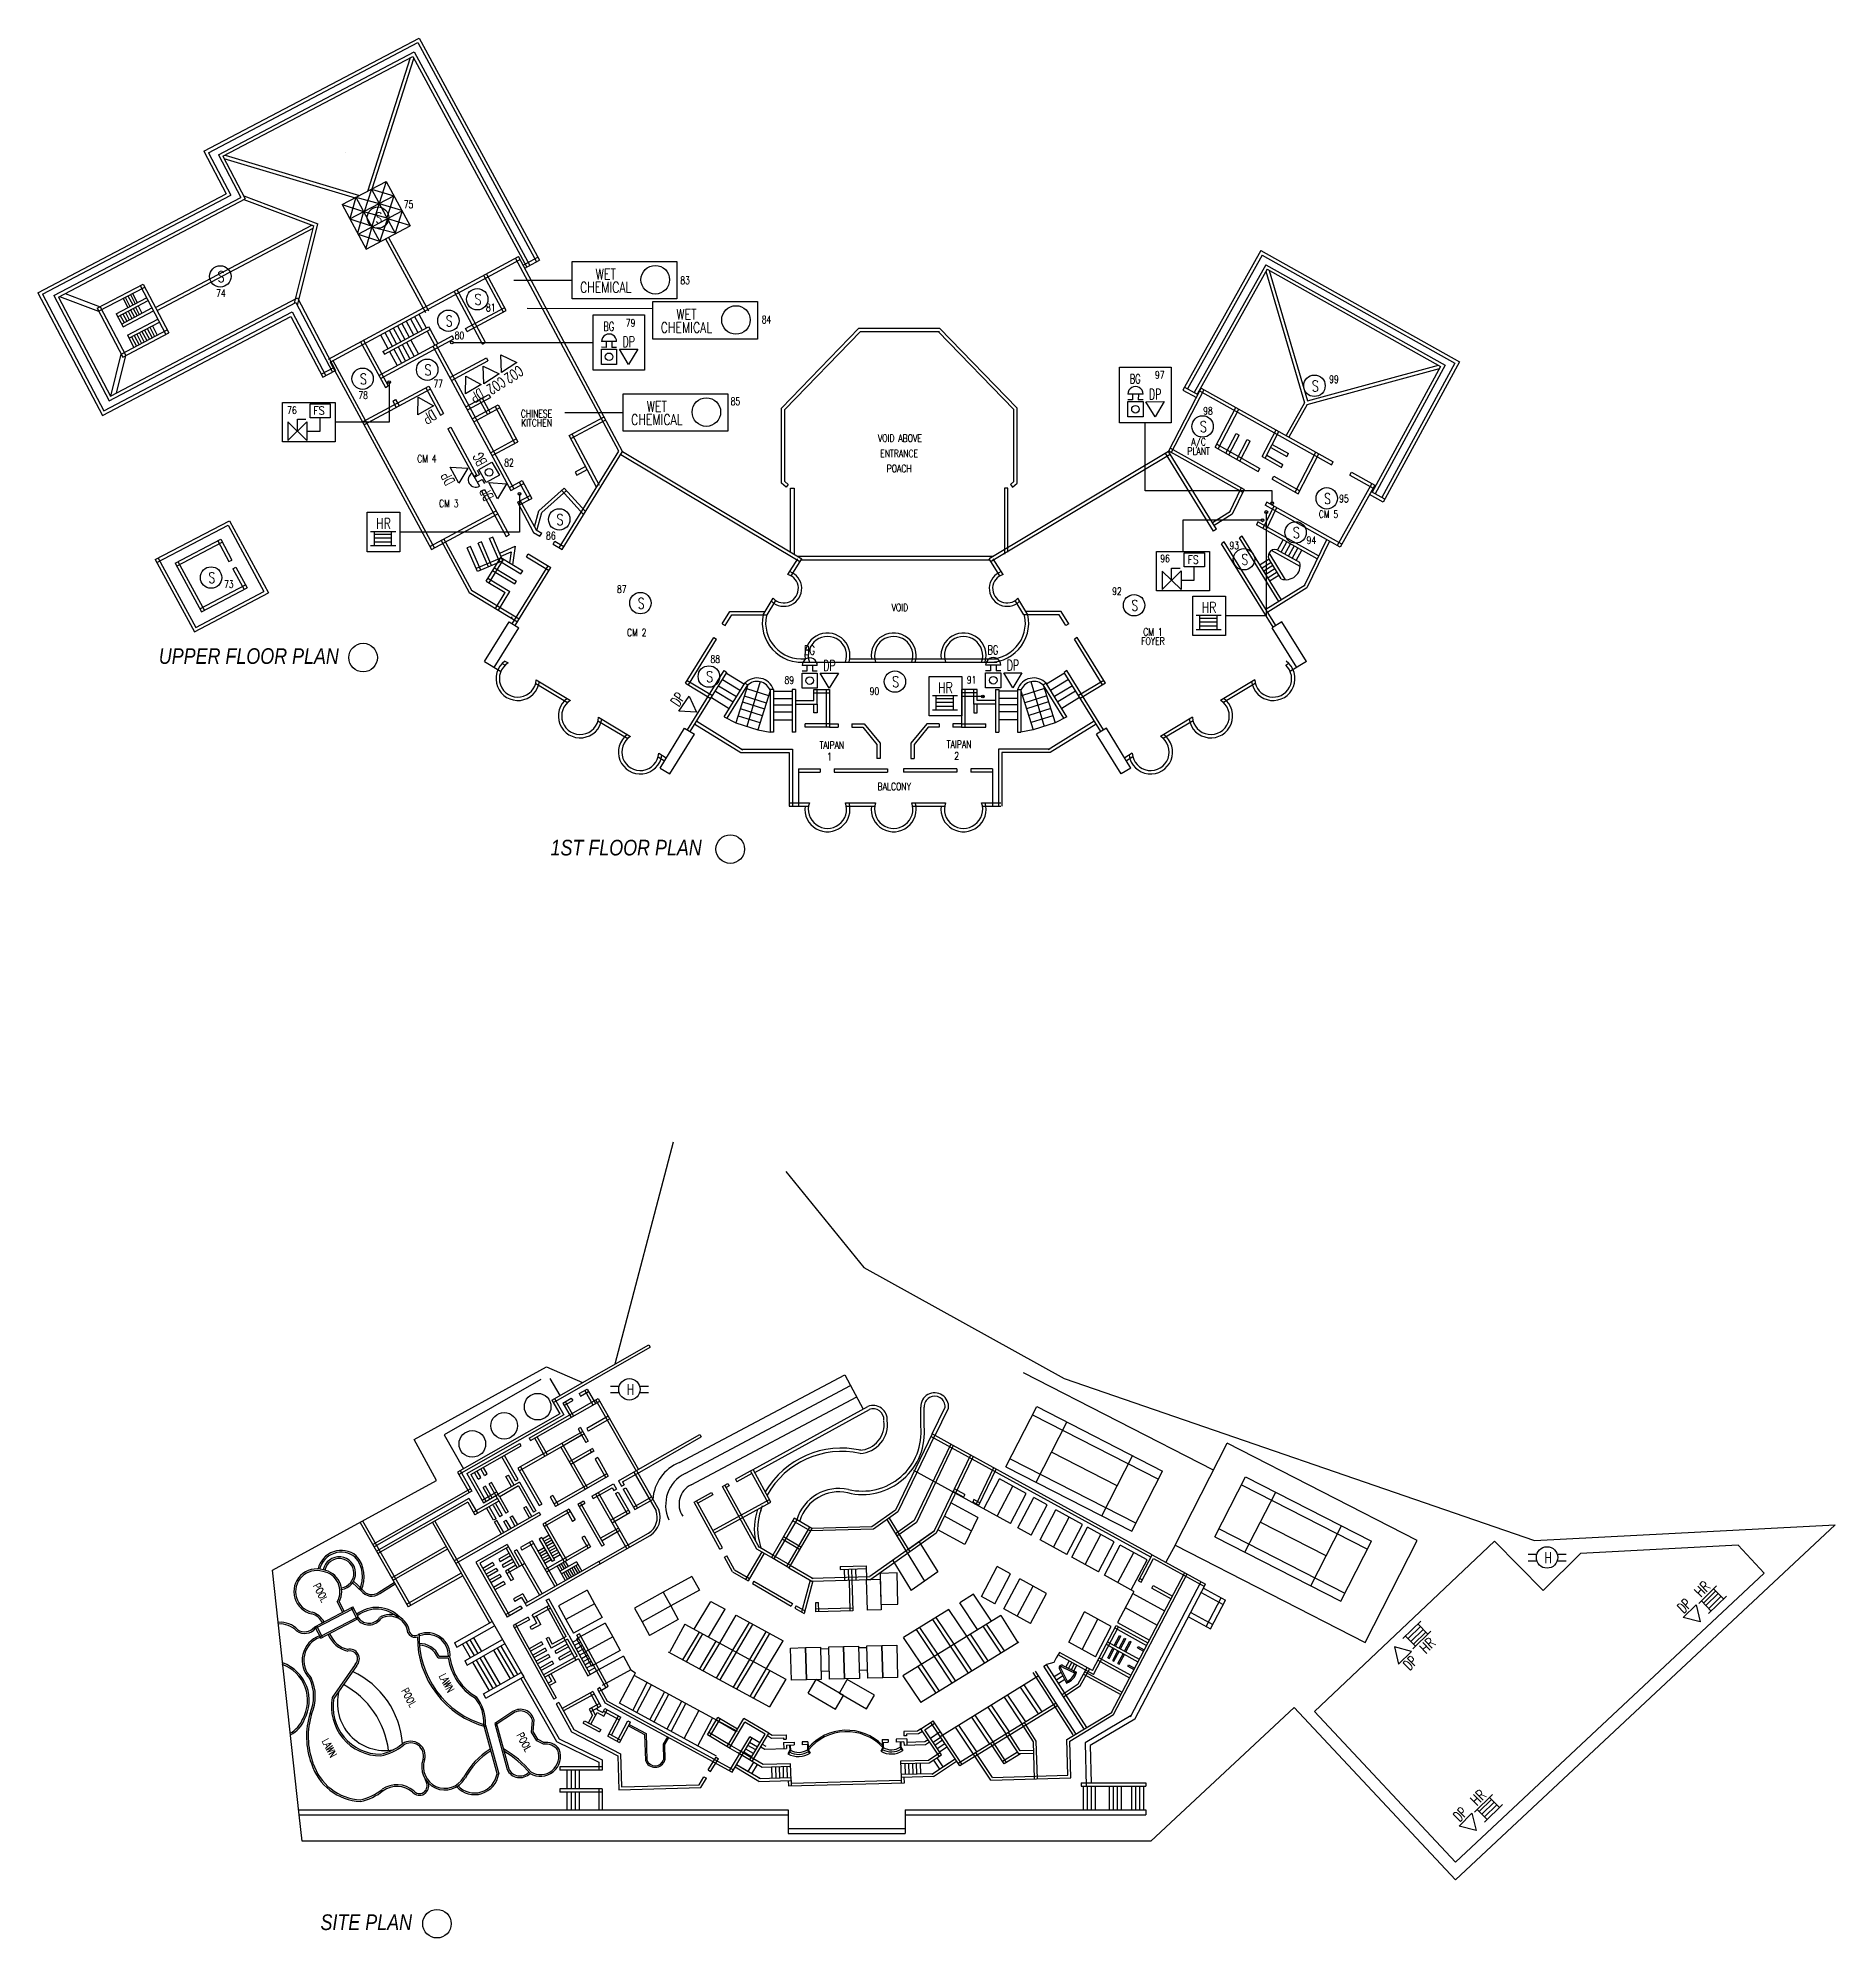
# Model space of a CAD drawing. Extents: x -2888 to 8486, y -2377 to 1555.
# Drawn here: x 5577.8 to 5955.2, y -234.8 to 164.1 of the extents above; entities that cross this region are included whole.
import ezdxf
from ezdxf.enums import TextEntityAlignment as Align

# ---------------------------------------------------------------- set-up
doc = ezdxf.new("R2010")
doc.units = 0
doc.layers.get('0').update_dxf_attribs({"linetype": 'CONTINUOUS'})
for name, color, linetype in [('BUILD', 8, 'CONTINUOUS'), ('FAPOINT', 1, 'CONTINUOUS'), ('FF_GRID_LINE', 8, 'CONTINUOUS'), ('MIMIC_SIZE', 7, 'CONTINUOUS'), ('TEXT', 8, 'CONTINUOUS')]:
    doc.layers.add(name, color=color, linetype=linetype)
doc.styles.add('ARIAL_NARROW_ITALIC', font='ARIALNI.TTF')
doc.styles.add('BADAI', font='romans.shx', dxfattribs={"width": 0.65})
doc.styles.add('PLOT02__REVB$0$NARROW', font='SIMPLEX', dxfattribs={"width": 0.75})
doc.styles.add('ROMANS', font='ROMANS.SHX', dxfattribs={"width": 0.8})

msp = doc.modelspace()

# ---------------------------------------------------------------- texts
at = {"color": 0, "linetype": 'BYBLOCK', "style": 'PLOT02__REVB$0$NARROW', "width": 0.75}
for s, p in [('75', (5654.644, 128.417)), ('83', (5712.713, 112.46)), ('74', (5615.248, 109.755)), ('81', (5671.902, 106.738)), ('79', (5701.28, 103.542)), ('84', (5729.819, 104.218)), ('80', (5665.337, 100.89)), ('77', (5660.877, 90.76)), ('97', (5812.387, 92.604)), ('99', (5848.963, 91.692)), ('78', (5645.106, 88.337)), ('85', (5723.292, 87.062)), ('76', (5630.177, 85.185)), ('98', (5822.506, 85.057)), ('82', (5675.732, 74.187)), ('95', (5851.056, 66.638)), ('86', (5684.524, 58.854)), ('93', (5828.021, 56.789)), ('94', (5844.22, 57.891)), ('96', (5813.508, 54.064)), ('73', (5616.907, 48.692)), ('87', (5699.415, 47.628)), ('92', (5803.385, 47.206)), ('88', (5719.041, 32.935)), ('89', (5734.592, 28.529)), ('91', (5772.868, 28.602)), ('90', (5752.471, 26.204))]:
    msp.add_text(s, height=1.5671, dxfattribs=at).set_placement(p)
at = {"color": 1, "linetype": 'BYBLOCK', "style": 'PLOT02__REVB$0$NARROW', "width": 0.75}
for s, height, p in [('S', 2.255, (5648.677, 125.251)), ('S', 2.255, (5615.565, 112.895)), ('S', 2.255, (5669.519, 108.111)), ('S', 2.255, (5663.472, 103.589)), ('S', 2.255, (5645.45, 91.417)), ('S', 2.255, (5659.013, 93.31)), ('S', 2.255, (5845.325, 89.932)), ('S', 2.255, (5821.828, 81.391)), ('S', 2.255, (5847.903, 66.301)), ('S', 2.255, (5686.733, 61.877)), ('HR', 2.2387, (5648.846, 61.067)), ('S', 2.255, (5841.355, 59.139)), ('S', 2.255, (5613.636, 49.685)), ('S', 2.255, (5830.52, 53.512)), ('S', 2.255, (5703.777, 44.306)), ('S', 2.255, (5807.446, 43.864)), ('HR', 2.2387, (5822.196, 43.45)), ('S', 2.255, (5718.151, 28.901)), ('S', 2.255, (5757.22, 27.832)), ('HR', 2.2387, (5766.836, 26.597)), ('H', 2.255, (5701.475, -120.762)), ('H', 2.255, (5894.156, -156.057))]:
    msp.add_text(s, height=height, dxfattribs=at).set_placement(p)
at = {"color": 0, "linetype": 'BYBLOCK', "style": 'PLOT02__REVB$0$NARROW', "width": 0.75}
for s, height, p in [('CHEMICAL', 2.2387, (5697.058, 110.677)), ('WET', 2.2387, (5697.058, 113.439)), ('CHEMICAL', 2.2387, (5714.009, 102.227)), ('WET', 2.2387, (5714.009, 104.99)), ('WET', 2.2387, (5707.789, 85.655)), ('CHINESE', 1.5671, (5682.532, 84.466)), ('KITCHEN', 1.5671, (5682.532, 82.533)), ('CHEMICAL', 2.2387, (5707.789, 82.892)), ('VOID ABOVE', 1.5671, (5758.825, 79.315)), ('A/C', 1.5671, (5821.554, 78.536)), ('CM 4', 1.5671, (5659.51, 75.02)), ('ENTRANCE', 1.5671, (5758.672, 76.11)), ('PLANT', 1.5671, (5821.554, 76.602)), ('POACH', 1.5671, (5758.672, 72.944)), ('CM 3', 1.5671, (5664.113, 65.617)), ('CM 5', 1.5671, (5848.828, 63.353)), ('VOID', 1.5671, (5758.825, 43.759)), ('CM 2', 1.5671, (5703.567, 38.527)), ('CM 1', 1.5671, (5811.968, 38.643)), ('FOYER', 1.5671, (5811.968, 36.709)), ('TAIPAN ', 1.5671, (5744.953, 14.889)), ('TAIPAN ', 1.5671, (5771.66, 15.055)), ('1', 1.567, (5744.041, 12.458)), ('2', 1.567, (5770.747, 12.624)), ('BALCONY', 1.5671, (5757.643, 6.181))]:
    msp.add_text(s, height=height, dxfattribs=at).set_placement(p, align=Align.CENTER)
at = {"color": 1, "style": 'ROMANS', "width": 0.85}
for p in [(5635.679, 85.064), (5819.227, 53.759)]:
    msp.add_text('FS', height=1.6959, dxfattribs=at).set_placement(p)
at = {"color": 0, "linetype": 'BYBLOCK', "style": 'PLOT02__REVB$0$NARROW', "width": 0.75}
for s, p in [('POOL', (5636.484, -162.639)), ('LAWN', (5662.971, -181.603)), ('POOL', (5655.043, -184.643)), ('LAWN', (5638.352, -195.253)), ('POOL', (5679.245, -194.002))]:
    msp.add_text(s, height=1.5671, rotation=297.95799, dxfattribs=at).set_placement(p, align=Align.CENTER)
at = {"color": 1, "linetype": 'BYBLOCK', "style": 'PLOT02__REVB$0$NARROW', "width": 0.75}
for rotation, p in [(44.62149, (5927.008, -163.388)), (44.20015, (5869.268, -175.234)), (44.62149, (5879.95, -207.173))]:
    msp.add_text('HR', height=2.2387, rotation=rotation, dxfattribs=at).set_placement(p)
at = {"layer": 'BUILD', "color": 0, "linetype": 'BYBLOCK', "style": 'ARIAL_NARROW_ITALIC'}
for s, height, p in [('UPPER FLOOR PLAN', 3.28125, (5603.219, 32.72)), ('1ST FLOOR PLAN ', 3.28125, (5685.472, -7.493)), ('SITE PLAN ', 3.2812, (5637.171, -233.103))]:
    msp.add_text(s, height=height, dxfattribs=at).set_placement(p)
at = {"layer": 'TEXT', "color": 1, "style": 'BADAI', "width": 0.65}
for s, height, p in [('BG', 1.9203, (5696.57, 102.615)), ('DP', 2.2157, (5700.592, 99.247)), ('BG', 1.9203, (5807.11, 91.608)), ('DP', 2.2157, (5811.131, 88.24)), ('BG', 1.9203, (5738.707, 34.628)), ('BG', 1.9203, (5777.24, 34.694)), ('DP', 2.2157, (5742.729, 31.259)), ('DP', 2.2157, (5781.262, 31.326))]:
    msp.add_text(s, height=height, dxfattribs=at).set_placement(p)
for s, rotation, p in [('CO2', 213.30855, (5675.107, 93.099)), ('CO2', 213.30855, (5678.805, 95.466)), ('DP', 210.09803, (5670.597, 90.638)), ('DP', 210.09803, (5660.595, 86.19)), ('BG', 117.43311, (5672.215, 75.033)), ('DP', 117.43311, (5665.485, 70.979)), ('DP', 117.43311, (5673.601, 67.742)), ('DP', 55.78998, (5712.381, 23.6)), ('DP', 44.62149, (5923.41, -166.725)), ('DP', 44.20015, (5865.841, -178.746)), ('DP', 44.62149, (5876.352, -210.51))]:
    msp.add_text(s, height=2.2157, rotation=rotation, dxfattribs=at).set_placement(p)

# ---------------------------------------------------------------- linework, layer by layer
at = {"color": 1}
for p, q in [((5699.348, 100.371), (5696.167, 100.374)), ((5697.161, 100.373), (5697.16, 99.18)), ((5698.354, 100.372), (5698.353, 99.179)), ((5675.024, 97.608), (5678.361, 96)), ((5675.176, 93.895), (5675.024, 97.608)), ((5678.361, 96), (5675.176, 93.895)), ((5696.162, 95.602), (5696.165, 98.784)), ((5697.16, 99.18), (5696.165, 99.181)), ((5696.165, 98.784), (5699.347, 98.78)), ((5699.347, 99.178), (5698.353, 99.179)), ((5699.347, 98.78), (5699.343, 95.599)), ((5699.959, 98.779), (5703.777, 98.789)), ((5701.864, 95.602), (5699.959, 98.779)), ((5703.777, 98.789), (5701.864, 95.602)), ((5667.612, 89.437), (5667.669, 93.153)), ((5667.669, 93.153), (5670.91, 91.36)), ((5671.326, 95.241), (5674.663, 93.633)), ((5671.478, 91.528), (5671.326, 95.241)), ((5674.663, 93.633), (5671.478, 91.528)), ((5657.61, 84.989), (5657.667, 88.705)), ((5657.667, 88.705), (5660.908, 86.912)), ((5670.91, 91.36), (5667.612, 89.437)), ((5806.701, 84.595), (5806.705, 87.777)), ((5807.699, 88.174), (5806.705, 88.175)), ((5806.705, 87.777), (5809.886, 87.774)), ((5809.888, 89.364), (5806.706, 89.368)), ((5807.701, 89.367), (5807.699, 88.174)), ((5808.894, 89.365), (5808.892, 88.172)), ((5809.887, 88.171), (5808.892, 88.172)), ((5809.886, 87.774), (5809.883, 84.592)), ((5810.499, 87.772), (5814.316, 87.782)), ((5812.404, 84.595), (5810.499, 87.772)), ((5814.316, 87.782), (5812.404, 84.595)), ((5632.312, 84.134), (5634.111, 84.134)), ((5632.312, 81.572), (5632.312, 84.134)), ((5637.101, 81.581), (5637.101, 84.397)), ((5660.908, 86.912), (5657.61, 84.989)), ((5630.324, 79.617), (5634.311, 83.537)), ((5634.311, 79.617), (5630.324, 83.517)), ((5630.324, 83.517), (5630.324, 79.617)), ((5634.311, 83.537), (5634.311, 79.617)), ((5634.311, 81.581), (5637.101, 81.581)), ((5666.192, 70.633), (5664.424, 74.016)), ((5664.424, 74.016), (5668.133, 73.787)), ((5668.133, 73.787), (5666.192, 70.633)), ((5669.004, 72.78), (5670.554, 70.001)), ((5669.489, 71.911), (5670.531, 72.492)), ((5670.046, 73.361), (5670.531, 72.492)), ((5670.394, 73.554), (5673.173, 75.103)), ((5671.943, 70.775), (5670.394, 73.554)), ((5674.722, 72.324), (5671.943, 70.775)), ((5670.069, 70.869), (5671.111, 71.45)), ((5671.111, 71.45), (5671.596, 70.581)), ((5674.308, 67.396), (5672.54, 70.779)), ((5672.54, 70.779), (5676.249, 70.55)), ((5676.249, 70.55), (5674.308, 67.396)), ((5813.872, 48.313), (5817.858, 52.233)), ((5817.858, 48.313), (5813.872, 52.213)), ((5813.872, 52.213), (5813.872, 48.313)), ((5815.86, 52.83), (5817.658, 52.83)), ((5815.86, 50.268), (5815.86, 52.83)), ((5817.858, 52.233), (5817.858, 48.313)), ((5820.648, 50.276), (5820.648, 53.093)), ((5817.858, 50.276), (5820.648, 50.276)), ((5741.485, 32.384), (5738.304, 32.387)), ((5739.298, 32.386), (5739.297, 31.193)), ((5740.491, 32.385), (5740.49, 31.192)), ((5780.018, 32.45), (5776.837, 32.454)), ((5777.831, 32.453), (5777.83, 31.26)), ((5779.024, 32.451), (5779.023, 31.258)), ((5738.299, 27.615), (5738.302, 30.796)), ((5739.297, 31.193), (5738.302, 31.194)), ((5738.302, 30.796), (5741.484, 30.793)), ((5741.484, 31.191), (5740.49, 31.192)), ((5741.484, 30.793), (5741.48, 27.611)), ((5742.096, 30.791), (5745.914, 30.801)), ((5744.001, 27.615), (5742.096, 30.791)), ((5745.914, 30.801), (5744.001, 27.615)), ((5776.832, 27.681), (5776.835, 30.863)), ((5777.83, 31.26), (5776.835, 31.261)), ((5776.835, 30.863), (5780.017, 30.86)), ((5780.017, 31.257), (5779.023, 31.258)), ((5780.017, 30.86), (5780.013, 27.678)), ((5780.629, 30.858), (5784.447, 30.868)), ((5782.534, 27.681), (5780.629, 30.858)), ((5784.447, 30.868), (5782.534, 27.681)), ((5712.412, 22.813), (5714.55, 25.976)), ((5714.55, 25.976), (5716.11, 22.603)), ((5716.11, 22.603), (5712.412, 22.813)), ((5923.288, -167.503), (5925.999, -164.814)), ((5926.876, -168.425), (5923.288, -167.503)), ((5925.999, -164.814), (5926.876, -168.425)), ((5862.668, -173.657), (5863.517, -177.263)), ((5866.261, -174.609), (5862.668, -173.657)), ((5863.517, -177.263), (5866.261, -174.609)), ((5876.231, -211.287), (5878.941, -208.598)), ((5879.818, -212.21), (5876.231, -211.287)), ((5878.941, -208.598), (5879.818, -212.21))]:
    msp.add_line(p, q, dxfattribs=at)
for points in [[(5694.407, 106.003), (5705.234, 106.003), (5705.234, 94.362), (5694.407, 94.362)], [(5804.947, 94.996), (5815.773, 94.996), (5815.773, 83.356), (5804.947, 83.356)], [(5629.165, 87.63), (5640.28, 87.63), (5640.28, 79.346), (5629.165, 79.346)], [(5634.973, 84.397), (5634.973, 87.344), (5639.228, 87.344), (5639.228, 84.397)], [(5646.981, 64.547), (5653.839, 64.547), (5653.839, 56.263), (5646.981, 56.263)], [(5812.713, 56.325), (5823.828, 56.325), (5823.828, 48.041), (5812.713, 48.041)], [(5818.521, 53.093), (5818.521, 56.039), (5822.776, 56.039), (5822.776, 53.093)], [(5820.331, 46.93), (5827.189, 46.93), (5827.189, 38.646), (5820.331, 38.646)], [(5764.971, 30.078), (5771.829, 30.078), (5771.829, 21.794), (5764.971, 21.794)]]:
    msp.add_lwpolyline(points, close=True, dxfattribs=at)
at = {"color": 1, "linetype": 'BYBLOCK'}
for centre, radius in [((5649.235, 126.421), 2.25), ((5616.124, 114.065), 2.25), ((5707.454, 113.369), 3), ((5670.078, 109.28), 2.25), ((5724.405, 104.92), 3), ((5664.031, 104.759), 2.25), ((5664.745, 100.183), 0.299), ((5659.571, 94.479), 2.25), ((5646.008, 92.587), 2.25), ((5651.58, 91.863), 0.299), ((5845.883, 91.102), 2.25), ((5718.184, 85.585), 3), ((5822.387, 82.56), 2.25), ((5678.963, 68.431), 0.299), ((5848.462, 67.471), 2.25), ((5687.291, 63.047), 2.25), ((5835.766, 64.593), 0.299), ((5837.007, 66.479), 0.299), ((5834.961, 62.874), 0.299), ((5841.913, 60.308), 2.25), ((5831.079, 54.682), 2.25), ((5614.195, 50.855), 2.25), ((5704.336, 45.476), 2.25), ((5808.005, 45.034), 2.25), ((5646.116, 34.043), 3), ((5718.71, 30.071), 2.25), ((5757.778, 29.001), 2.25), ((5776.231, 25.861), 0.299), ((5723.205, -6.17), 3), ((5702.034, -119.592), 2.25), ((5894.715, -154.887), 2.25), ((5661.628, -231.78), 3)]:
    msp.add_circle(centre, radius, dxfattribs=at)
at = {"color": 1}
for centre in [(5697.754, 97.191), (5808.294, 86.185), (5672.558, 72.939), (5739.891, 29.204), (5778.424, 29.27)]:
    msp.add_circle(centre, 0.795, dxfattribs=at)
for centre, start, end in [((5697.757, 100.373), 359.93967, 179.93967), ((5808.297, 89.366), 359.93967, 179.93967), ((5669.779, 71.39), 119.13833, 299.13833), ((5739.895, 32.385), 359.93967, 179.93967), ((5778.427, 32.452), 359.93967, 179.93967)]:
    msp.add_arc(centre, 1.591, start, end, dxfattribs=at)
at = {"layer": 'FAPOINT', "color": 1, "linetype": 'BYBLOCK'}
for p, q in [((5647.697, 60.54), (5652.955, 60.54)), ((5648.479, 57.57), (5648.479, 60.54)), ((5648.479, 59.931), (5652.105, 59.931)), ((5652.105, 57.57), (5652.105, 60.54)), ((5647.697, 57.57), (5652.955, 57.57)), ((5648.479, 59.165), (5652.105, 59.165)), ((5648.479, 58.336), (5652.105, 58.336)), ((5821.046, 42.923), (5826.305, 42.923)), ((5821.046, 39.953), (5826.305, 39.953)), ((5821.829, 39.953), (5821.829, 42.923)), ((5821.829, 42.314), (5825.454, 42.314)), ((5821.829, 41.548), (5825.454, 41.548)), ((5821.829, 40.719), (5825.454, 40.719)), ((5825.454, 39.953), (5825.454, 42.923)), ((5765.686, 26.071), (5770.944, 26.071)), ((5766.469, 23.1), (5766.469, 26.071)), ((5766.469, 25.461), (5770.094, 25.461)), ((5766.469, 24.695), (5770.094, 24.695)), ((5770.094, 23.1), (5770.094, 26.071)), ((5765.686, 23.1), (5770.944, 23.1)), ((5766.469, 23.867), (5770.094, 23.867)), ((5926.56, -164.57), (5930.302, -160.877)), ((5927.545, -164.454), (5930.125, -161.908)), ((5928.083, -165), (5930.663, -162.453)), ((5928.646, -166.685), (5932.389, -162.991)), ((5928.665, -165.59), (5931.245, -163.043)), ((5931.783, -163.588), (5929.697, -161.474)), ((5929.203, -166.135), (5927.117, -164.021)), ((5864.445, -171.923), (5868.215, -168.257)), ((5865.006, -171.378), (5867.077, -173.507)), ((5865.54, -171.927), (5868.139, -169.4)), ((5866.118, -172.521), (5868.717, -169.994)), ((5866.516, -174.053), (5870.286, -170.387)), ((5866.652, -173.07), (5869.251, -170.543)), ((5867.605, -168.85), (5869.676, -170.98)), ((5879.502, -208.355), (5883.244, -204.661)), ((5880.487, -208.239), (5883.067, -205.692)), ((5881.025, -208.784), (5883.606, -206.237)), ((5881.588, -210.469), (5885.331, -206.775)), ((5881.607, -209.374), (5884.188, -206.827)), ((5884.726, -207.373), (5882.639, -205.258)), ((5882.145, -209.919), (5880.059, -207.805))]:
    msp.add_line(p, q, dxfattribs=at)
at = {"layer": 'FF_GRID_LINE', "color": 1}
for p, q in [((5699.343, 95.599), (5696.162, 95.602)), ((5809.883, 84.592), (5806.701, 84.595)), ((5673.173, 75.103), (5674.722, 72.324)), ((5741.48, 27.611), (5738.299, 27.615)), ((5780.013, 27.678), (5776.832, 27.681))]:
    msp.add_line(p, q, dxfattribs=at)
at = {"layer": 'MIMIC_SIZE', "color": 0}
for p, q in [((5612.685, 140.346), (5657.912, 164.125)), ((5657.912, 164.125), (5683.137, 117.487)), ((5613.641, 140.049), (5657.622, 163.173)), ((5615.714, 139.594), (5656.836, 161.215)), ((5616.669, 139.297), (5656.547, 160.263)), ((5647.088, 131.992), (5656.099, 160.028)), ((5647.983, 132.462), (5656.78, 159.832)), ((5656.547, 160.263), (5680.465, 116.041)), ((5656.836, 161.215), (5681.087, 116.378)), ((5657.622, 163.173), (5682.515, 117.15)), ((5612.685, 140.346), (5617.379, 131.417)), ((5613.641, 140.049), (5618.335, 131.12)), ((5642.328, 140.107), (5642.328, 140.107)), ((5615.714, 139.594), (5620.408, 130.665)), ((5616.669, 139.297), (5621.364, 130.368)), ((5616.9, 138.858), (5644.427, 130.592)), ((5617.117, 139.532), (5645.321, 131.063)), ((5641.7, 129.159), (5650.952, 134.023)), ((5647.872, 132.404), (5646.306, 127.644)), ((5647.872, 132.404), (5652.938, 123.037)), ((5647.872, 132.404), (5652.532, 131)), ((5650.952, 134.023), (5649.495, 129.403)), ((5650.952, 134.023), (5656.018, 124.657)), ((5577.846, 110.632), (5617.379, 131.417)), ((5578.802, 110.335), (5618.335, 131.12)), ((5581.165, 110.033), (5620.408, 130.665)), ((5582.121, 109.735), (5621.364, 130.368)), ((5621.048, 130.202), (5635.752, 124.667)), ((5621.055, 130.956), (5636.59, 125.107)), ((5641.7, 129.159), (5646.766, 119.792)), ((5641.7, 129.159), (5646.209, 127.675)), ((5643.323, 126.158), (5652.575, 131.022)), ((5644.586, 130.676), (5643.323, 126.158)), ((5644.586, 130.676), (5649.652, 121.31)), ((5644.586, 130.676), (5649.495, 129.403)), ((5646.209, 127.675), (5644.946, 123.157)), ((5645.047, 122.97), (5654.299, 127.835)), ((5646.209, 127.675), (5651.118, 126.402)), ((5649.495, 129.403), (5647.929, 124.642)), ((5649.495, 129.403), (5654.156, 127.999)), ((5652.575, 131.022), (5651.118, 126.402)), ((5654.299, 127.835), (5652.842, 123.214)), ((5602.515, 107.572), (5635.33, 124.826)), ((5602.844, 106.946), (5635.633, 124.185)), ((5631.73, 108.419), (5635.752, 124.667)), ((5632.355, 107.997), (5636.59, 125.107)), ((5643.323, 126.158), (5647.833, 124.674)), ((5647.933, 124.488), (5646.67, 119.969)), ((5646.766, 119.792), (5656.018, 124.657)), ((5647.933, 124.488), (5652.842, 123.214)), ((5651.219, 126.215), (5649.653, 121.455)), ((5651.219, 126.215), (5655.88, 124.811)), ((5645.047, 122.97), (5649.556, 121.487)), ((5650.844, 121.936), (5659.206, 106.478)), ((5651.471, 122.266), (5659.828, 106.814)), ((5638.829, 96.707), (5678.753, 118.238)), ((5639.165, 96.084), (5679.087, 117.613)), ((5699.798, 77.348), (5678.13, 117.902)), ((5700.614, 77.322), (5678.753, 118.238)), ((5679.714, 116.44), (5682.801, 118.109)), ((5680.047, 115.816), (5683.137, 117.487)), ((5834.646, 119.482), (5818.254, 90.22)), ((5834.917, 118.519), (5819.218, 90.492)), ((5835.665, 116.532), (5820.633, 89.699)), ((5834.646, 119.482), (5876.338, 96.127)), ((5834.917, 118.519), (5875.382, 95.852)), ((5835.665, 116.532), (5873.312, 95.444)), ((5590.243, 107.376), (5599.938, 112.473)), ((5590.572, 106.749), (5600.267, 111.847)), ((5599.311, 112.144), (5604.704, 101.887)), ((5599.938, 112.473), (5605.33, 102.217)), ((5675.559, 106.566), (5671.432, 114.29)), ((5676.182, 106.902), (5672.055, 114.626)), ((5835.937, 115.569), (5821.251, 89.353)), ((5835.694, 115.137), (5843.759, 87.55)), ((5835.937, 115.569), (5872.355, 95.168)), ((5836.377, 115.322), (5844.383, 87.94)), ((5577.846, 110.632), (5591.383, 84.887)), ((5578.802, 110.335), (5591.68, 85.842)), ((5581.165, 110.033), (5592.77, 87.961)), ((5582.121, 109.735), (5593.067, 88.917)), ((5582.338, 109.849), (5590.572, 106.749)), ((5583.521, 110.472), (5590.869, 107.705)), ((5590.869, 107.705), (5596.262, 97.449)), ((5592.77, 87.961), (5632.013, 108.593)), ((5593.067, 88.917), (5632.31, 109.549)), ((5594.24, 106.239), (5600.646, 109.606)), ((5594.57, 105.612), (5600.975, 108.98)), ((5595.707, 109.449), (5596.711, 107.538)), ((5596.159, 109.687), (5597.163, 107.775)), ((5596.722, 109.983), (5597.726, 108.071)), ((5597.243, 110.257), (5598.248, 108.346)), ((5597.673, 110.483), (5598.677, 108.571)), ((5598.864, 107.87), (5599.671, 106.336)), ((5632.013, 108.593), (5639.688, 93.994)), ((5632.31, 109.549), (5640.311, 94.33)), ((5671.166, 99.841), (5665.233, 110.946)), ((5671.789, 100.177), (5665.856, 111.282)), ((5590.243, 107.376), (5595.635, 97.119)), ((5591.383, 84.887), (5630.916, 105.672)), ((5591.68, 85.842), (5631.213, 106.628)), ((5594.24, 106.239), (5595.706, 103.452)), ((5595.116, 105.899), (5595.922, 104.365)), ((5595.376, 104.078), (5601.782, 107.446)), ((5595.662, 106.186), (5596.468, 104.652)), ((5595.706, 103.452), (5602.111, 106.819)), ((5596.207, 106.473), (5597.014, 104.939)), ((5596.617, 101.719), (5603.022, 105.087)), ((5596.753, 106.76), (5597.56, 105.226)), ((5596.946, 101.093), (5603.351, 104.46)), ((5597.299, 107.047), (5598.106, 105.513)), ((5597.845, 107.334), (5598.651, 105.8)), ((5598.318, 107.583), (5599.125, 106.049)), ((5630.916, 105.672), (5637.637, 92.888)), ((5631.213, 106.628), (5638.26, 93.224)), ((5653.346, 103.727), (5654.903, 100.847)), ((5654.239, 104.214), (5655.797, 101.334)), ((5655.136, 104.695), (5656.694, 101.815)), ((5656.031, 105.18), (5657.588, 102.3)), ((5656.927, 105.663), (5658.484, 102.783)), ((5657.823, 106.146), (5659.38, 103.266)), ((5667.646, 103.103), (5675.848, 107.526)), ((5667.98, 102.479), (5676.182, 106.902)), ((5854.146, 105.369), (5854.146, 105.369)), ((5595.306, 97.746), (5605.001, 102.843)), ((5595.635, 97.119), (5605.33, 102.217)), ((5596.617, 101.719), (5597.97, 99.146)), ((5597.492, 101.38), (5598.515, 99.433)), ((5598.038, 101.667), (5599.061, 99.72)), ((5598.584, 101.953), (5599.607, 100.007)), ((5599.129, 102.24), (5600.153, 100.294)), ((5599.676, 102.528), (5600.699, 100.581)), ((5600.222, 102.815), (5601.245, 100.868)), ((5600.768, 103.102), (5601.791, 101.155)), ((5601.314, 103.389), (5602.337, 101.442)), ((5601.859, 103.676), (5602.883, 101.729)), ((5645.584, 100.35), (5650.782, 90.737)), ((5646.207, 100.686), (5651.405, 91.073)), ((5649.412, 93.27), (5664.83, 101.584)), ((5649.749, 92.647), (5665.164, 100.96)), ((5649.76, 101.798), (5651.317, 98.918)), ((5650.241, 98.338), (5659.838, 103.513)), ((5650.578, 97.715), (5660.175, 102.891)), ((5650.656, 102.281), (5652.213, 99.401)), ((5651.555, 102.758), (5653.112, 99.878)), ((5652.448, 103.247), (5654.005, 100.367)), ((5654.337, 99.748), (5655.935, 96.793)), ((5655.233, 100.231), (5656.831, 97.276)), ((5656.131, 100.71), (5657.729, 97.755)), ((5659.552, 102.554), (5661.15, 99.6)), ((5659.838, 103.513), (5660.175, 102.891)), ((5660.175, 102.891), (5661.773, 99.936)), ((5661.411, 99.741), (5677.778, 69.47)), ((5665.164, 100.96), (5664.83, 101.584)), ((5667.98, 102.479), (5667.646, 103.103)), ((5671.166, 99.841), (5671.789, 100.177)), ((5733.941, 86.423), (5750.239, 103.197)), ((5734.649, 86.136), (5750.538, 102.489)), ((5750.239, 103.197), (5767.169, 103.197)), ((5750.538, 102.489), (5767.169, 102.489)), ((5782.759, 86.136), (5766.87, 102.489)), ((5783.466, 86.423), (5767.169, 103.197)), ((5593.129, 88.949), (5595.306, 97.746)), ((5594.312, 89.571), (5596.262, 97.449)), ((5639.165, 96.084), (5660.456, 56.708)), ((5639.788, 96.421), (5661.079, 57.044)), ((5650.241, 98.338), (5650.578, 97.715)), ((5651.654, 98.289), (5653.252, 95.334)), ((5652.545, 98.781), (5654.143, 95.826)), ((5653.441, 99.264), (5655.039, 96.309)), ((5660.788, 99.405), (5677.155, 69.134)), ((5664.342, 92.831), (5671.998, 96.96)), ((5664.679, 92.209), (5672.335, 96.337)), ((5671.998, 96.96), (5672.335, 96.337)), ((5875.382, 95.852), (5860.026, 67.666)), ((5876.338, 96.127), (5860.309, 66.706)), ((5637.308, 93.515), (5639.982, 94.957)), ((5637.637, 92.888), (5640.311, 94.33)), ((5844.377, 87.204), (5872.121, 94.738)), ((5844.383, 87.94), (5871.914, 95.415)), ((5872.355, 95.168), (5857.979, 68.781)), ((5873.312, 95.444), (5858.601, 68.443)), ((5645.96, 83.519), (5659.885, 91.028)), ((5646.296, 82.896), (5660.222, 90.405)), ((5650.782, 90.737), (5651.405, 91.073)), ((5652.326, 87.882), (5652.949, 88.218)), ((5652.326, 87.882), (5653.052, 86.539)), ((5652.949, 88.218), (5653.675, 86.875)), ((5659.262, 90.692), (5662.362, 84.958)), ((5659.885, 91.028), (5662.985, 85.295)), ((5667.669, 86.678), (5672.538, 89.304)), ((5668.006, 86.056), (5672.875, 88.681)), ((5670.502, 88.206), (5672.198, 85.068)), ((5671.125, 88.541), (5672.821, 85.404)), ((5672.538, 89.304), (5672.875, 88.681)), ((5815.193, 77.322), (5822.115, 90.631)), ((5815.821, 76.996), (5822.743, 90.305)), ((5818.254, 90.22), (5821.078, 88.638)), ((5818.6, 90.838), (5821.405, 89.266)), ((5821.769, 90.014), (5849.457, 74.504)), ((5822.115, 90.631), (5849.783, 75.132)), ((5662.362, 84.958), (5662.985, 85.295)), ((5669.029, 84.163), (5674.446, 87.084)), ((5669.366, 83.54), (5674.783, 86.462)), ((5673.823, 86.748), (5678, 79.024)), ((5674.446, 87.084), (5678.623, 79.36)), ((5689.371, 80.646), (5696.736, 84.581)), ((5689.704, 80.022), (5697.07, 83.957)), ((5733.941, 70.682), (5733.941, 86.423)), ((5734.649, 71.007), (5734.649, 86.136)), ((5782.759, 71.007), (5782.759, 86.136)), ((5783.466, 70.682), (5783.466, 86.423)), ((5825.02, 78.188), (5829.376, 86.563)), ((5825.638, 77.841), (5829.994, 86.217)), ((5843.759, 87.55), (5839.903, 80.667)), ((5844.377, 87.204), (5840.521, 80.321)), ((5663.923, 82.071), (5664.546, 82.408)), ((5663.923, 82.071), (5669.334, 72.065)), ((5664.546, 82.408), (5669.956, 72.402)), ((5672.869, 77.061), (5678.286, 79.982)), ((5695.151, 69.828), (5689.371, 80.646)), ((5695.775, 70.162), (5689.995, 80.98)), ((5827.268, 76.929), (5829.447, 81.119)), ((5827.886, 76.583), (5830.065, 80.773)), ((5829.447, 81.119), (5830.065, 80.773)), ((5829.593, 75.626), (5831.772, 79.816)), ((5831.772, 79.816), (5832.39, 79.47)), ((5834.898, 76.237), (5837.811, 81.839)), ((5835.516, 75.891), (5838.429, 81.493)), ((5673.206, 76.438), (5678.623, 79.36)), ((5687.28, 57.096), (5699.798, 77.348)), ((5687.886, 56.73), (5700.614, 77.322)), ((5700.251, 76.715), (5737.834, 54.182)), ((5700.614, 77.322), (5738.206, 54.784)), ((5815.193, 77.322), (5777.602, 54.784)), ((5815.557, 76.715), (5777.974, 54.182)), ((5824.688, 60.614), (5814.586, 76.958)), ((5825.296, 60.978), (5815.193, 77.322)), ((5830.829, 68.684), (5815.242, 77.416)), ((5831.138, 69.323), (5815.588, 78.033)), ((5825.02, 78.188), (5834.073, 73.117)), ((5825.347, 78.816), (5834.399, 73.745)), ((5830.211, 75.28), (5832.39, 79.47)), ((5834.898, 76.237), (5835.516, 75.891)), ((5835.516, 75.891), (5838.921, 73.984)), ((5835.842, 76.519), (5839.248, 74.612)), ((5836.698, 78.166), (5840.104, 76.258)), ((5837.025, 78.794), (5840.431, 76.886)), ((5840.104, 76.258), (5840.431, 76.886)), ((5841.827, 68.773), (5846.183, 77.149)), ((5842.445, 68.427), (5846.801, 76.803)), ((5669.334, 72.065), (5669.956, 72.402)), ((5692.819, 74.192), (5690.648, 72.993)), ((5690.648, 72.993), (5690.99, 72.373)), ((5690.99, 72.373), (5693.169, 73.537)), ((5834.073, 73.117), (5834.399, 73.745)), ((5837.006, 71.474), (5837.332, 72.102)), ((5837.332, 72.102), (5842.772, 69.055)), ((5838.921, 73.984), (5839.248, 74.612)), ((5849.457, 74.504), (5849.783, 75.132)), ((5853.297, 72.352), (5853.624, 72.981)), ((5853.297, 72.352), (5858.217, 69.596)), ((5853.624, 72.981), (5858.563, 70.214)), ((5671.006, 68.972), (5671.629, 69.308)), ((5671.006, 68.972), (5676.135, 59.486)), ((5671.629, 69.308), (5676.758, 59.822)), ((5676.819, 69.757), (5679.515, 71.211)), ((5677.155, 69.134), (5679.852, 70.588)), ((5678.503, 66.643), (5681.199, 68.097)), ((5678.892, 70.875), (5680.913, 67.138)), ((5679.515, 71.211), (5681.536, 67.474)), ((5683.044, 64.874), (5688.317, 69.644)), ((5683.668, 64.484), (5688.792, 69.119)), ((5687.792, 69.169), (5692.416, 64.058)), ((5688.317, 69.644), (5692.803, 64.684)), ((5734.929, 69.831), (5733.941, 70.682)), ((5735.391, 70.367), (5734.649, 71.007)), ((5735.391, 70.367), (5734.929, 69.831)), ((5735.884, 56.177), (5735.884, 69.593)), ((5735.884, 69.593), (5736.592, 69.593)), ((5736.592, 69.593), (5736.592, 55.752)), ((5781.524, 69.593), (5780.816, 69.593)), ((5780.816, 69.593), (5780.816, 55.752)), ((5781.524, 56.177), (5781.524, 69.593)), ((5782.017, 70.367), (5782.759, 71.007)), ((5782.017, 70.367), (5782.479, 69.831)), ((5782.479, 69.831), (5783.466, 70.682)), ((5830.519, 69.669), (5827.992, 64.436)), ((5831.138, 69.323), (5828.629, 64.128)), ((5837.006, 71.474), (5842.445, 68.427)), ((5857.946, 70.56), (5850.67, 57.57)), ((5858.563, 70.214), (5851.287, 57.224)), ((5860.309, 66.706), (5857.466, 68.255)), ((5860.647, 67.328), (5857.824, 68.866)), ((5660.12, 57.331), (5674.045, 64.84)), ((5660.456, 56.708), (5674.382, 64.218)), ((5678.503, 66.643), (5681.912, 60.336)), ((5678.839, 66.02), (5681.536, 67.474)), ((5679.126, 66.979), (5682.443, 60.843)), ((5682.077, 61.52), (5683.044, 64.874)), ((5682.593, 60.752), (5683.668, 64.484)), ((5828.257, 64.73), (5824.436, 62.368)), ((5828.629, 64.128), (5824.809, 61.766)), ((5837.312, 65.864), (5835.017, 61.111)), ((5835.844, 66.686), (5835.536, 66.048)), ((5851.287, 57.224), (5835.536, 66.048)), ((5837.931, 65.517), (5835.655, 60.804)), ((5851.633, 57.842), (5835.844, 66.686)), ((5602.477, 54.608), (5618.037, 62.789)), ((5602.814, 53.986), (5617.747, 61.837)), ((5617.747, 61.837), (5625.28, 47.905)), ((5618.037, 62.789), (5626.243, 47.612)), ((5681.912, 60.336), (5683.235, 59.538)), ((5682.443, 60.843), (5683.607, 60.14)), ((5683.235, 59.538), (5683.607, 60.14)), ((5825.296, 60.978), (5824.688, 60.614)), ((5833.996, 62.544), (5833.687, 61.906)), ((5846.447, 54.758), (5833.687, 61.906)), ((5846.755, 55.397), (5833.996, 62.544)), ((5606.618, 53.856), (5616.214, 58.901)), ((5606.954, 53.233), (5616.551, 58.279)), ((5615.587, 58.572), (5617.95, 54.202)), ((5616.214, 58.901), (5618.577, 54.531)), ((5662.475, 58.601), (5668.372, 47.695)), ((5663.098, 58.937), (5668.903, 48.201)), ((5668.637, 57.34), (5667.986, 57.064)), ((5670.15, 52.108), (5667.986, 57.064)), ((5670.801, 52.384), (5668.637, 57.34)), ((5670.942, 58.318), (5670.29, 58.042)), ((5672.455, 53.086), (5670.29, 58.042)), ((5673.106, 53.362), (5670.942, 58.318)), ((5673.318, 59.326), (5672.666, 59.05)), ((5674.83, 54.094), (5672.666, 59.05)), ((5675.482, 54.37), (5673.318, 59.326)), ((5674.788, 55.96), (5678.059, 57.401)), ((5675.073, 55.312), (5677.178, 56.24)), ((5676.135, 59.486), (5676.758, 59.823)), ((5677.178, 56.24), (5676.846, 53.917)), ((5678.059, 57.401), (5677.505, 53.52)), ((5686.003, 57.867), (5686.375, 58.469)), ((5686.003, 57.867), (5687.886, 56.73)), ((5686.375, 58.469), (5688.259, 57.332)), ((5826.942, 58.315), (5826.334, 57.951)), ((5837.179, 40.407), (5826.334, 57.951)), ((5837.781, 40.779), (5826.942, 58.315)), ((5830.721, 59.554), (5830.114, 59.19)), ((5838.372, 45.83), (5830.114, 59.19)), ((5838.974, 46.202), (5830.721, 59.554)), ((5839.815, 50.399), (5836.348, 56.009)), ((5842.859, 53.14), (5836.831, 56.517)), ((5838.082, 56.627), (5839.283, 58.771)), ((5842.805, 53.982), (5838.082, 56.627)), ((5838.866, 56.188), (5840.067, 58.332)), ((5839.65, 55.749), (5840.851, 57.893)), ((5840.433, 55.31), (5841.634, 57.454)), ((5841.217, 54.871), (5842.418, 57.015)), ((5842.001, 54.432), (5843.202, 56.576)), ((5848.396, 58.795), (5843.647, 48.961)), ((5849.033, 58.487), (5844.285, 48.653)), ((5602.477, 54.608), (5610.683, 39.432)), ((5603.104, 54.938), (5610.973, 40.384)), ((5606.618, 53.856), (5612.148, 43.628)), ((5607.244, 54.185), (5612.775, 43.957)), ((5617.95, 54.202), (5618.577, 54.531)), ((5618.767, 52.691), (5619.394, 53.02)), ((5618.767, 52.691), (5621.118, 48.344)), ((5619.394, 53.02), (5621.744, 48.673)), ((5675.199, 55.019), (5669.866, 52.756)), ((5675.482, 54.37), (5670.15, 52.108)), ((5671.953, 50.105), (5674.999, 55.033)), ((5672.559, 49.74), (5675.605, 54.667)), ((5673.31, 52.301), (5677.94, 49.506)), ((5673.682, 52.903), (5678.312, 50.108)), ((5674.626, 54.43), (5679.256, 51.635)), ((5674.999, 55.033), (5679.628, 52.237)), ((5677.429, 41.158), (5684.942, 53.313)), ((5678.035, 40.792), (5685.548, 52.947)), ((5679.256, 51.635), (5679.628, 52.237)), ((5680.429, 55.211), (5680.801, 55.813)), ((5680.429, 55.211), (5685.176, 52.345)), ((5680.801, 55.813), (5685.548, 52.947)), ((5735.321, 51.462), (5737.39, 54.81)), ((5735.98, 51.183), (5738.206, 54.784)), ((5778.36, 55.239), (5737.448, 55.239)), ((5777.758, 54.531), (5738.05, 54.531)), ((5779.828, 51.183), (5777.602, 54.784)), ((5780.487, 51.462), (5778.418, 54.81)), ((5836.341, 54.674), (5834.457, 53.51)), ((5836.752, 54.008), (5834.869, 52.844)), ((5837.163, 53.343), (5835.28, 52.179)), ((5837.575, 52.677), (5835.691, 51.513)), ((5838.018, 51.96), (5836.135, 50.796)), ((5838.873, 50.577), (5836.341, 54.674)), ((5610.973, 40.384), (5625.28, 47.905)), ((5611.812, 44.25), (5621.408, 49.296)), ((5612.148, 43.628), (5621.744, 48.673)), ((5668.903, 48.201), (5678.889, 42.172)), ((5671.953, 50.105), (5675.977, 47.676)), ((5672.325, 50.708), (5676.955, 47.913)), ((5674.525, 43.98), (5676.955, 47.913)), ((5677.94, 49.506), (5678.312, 50.108)), ((5843.912, 49.255), (5835.685, 44.17)), ((5844.285, 48.653), (5836.057, 43.568)), ((5838.429, 51.294), (5836.546, 50.13)), ((5610.683, 39.432), (5626.243, 47.612)), ((5668.372, 47.695), (5678.516, 41.57)), ((5673.919, 44.346), (5675.977, 47.676)), ((5730.095, 43.007), (5732.245, 46.487)), ((5730.927, 43.007), (5732.79, 46.022)), ((5784.881, 43.007), (5783.018, 46.022)), ((5785.713, 43.007), (5783.562, 46.487)), ((5671.61, 33.199), (5676.774, 41.553)), ((5673.652, 31.967), (5678.815, 40.321)), ((5676.774, 41.553), (5678.815, 40.321)), ((5677.255, 42.332), (5677.443, 42.635)), ((5721.525, 41.135), (5723.12, 43.715)), ((5721.525, 41.135), (5722.132, 40.771)), ((5722.132, 40.771), (5723.514, 43.007)), ((5723.12, 43.715), (5730.532, 43.715)), ((5723.514, 43.007), (5730.927, 43.007)), ((5792.294, 43.007), (5784.881, 43.007)), ((5792.688, 43.715), (5785.276, 43.715)), ((5793.676, 40.771), (5792.294, 43.007)), ((5794.283, 41.135), (5792.688, 43.715)), ((5794.283, 41.135), (5793.676, 40.771)), ((5842.156, 31.967), (5836.993, 40.321)), ((5839.034, 41.553), (5837.006, 40.3)), ((5844.198, 33.199), (5839.034, 41.553)), ((5713.809, 28.652), (5719.736, 38.241)), ((5714.416, 28.288), (5720.343, 37.877)), ((5719.736, 38.241), (5720.343, 37.877)), ((5796.072, 38.241), (5795.465, 37.877)), ((5801.392, 28.288), (5795.465, 37.877)), ((5801.999, 28.652), (5796.072, 38.241)), ((5671.61, 33.199), (5674.986, 31.161)), ((5675.33, 32.826), (5675.958, 32.45)), ((5675.893, 33.314), (5676.563, 32.912)), ((5737.476, 33.091), (5779.237, 33.091)), ((5748.302, 33.799), (5779.237, 33.799)), ((5840.478, 32.826), (5839.85, 32.45)), ((5844.198, 33.199), (5840.822, 31.161)), ((5682.348, 28.619), (5689.043, 24.604)), ((5682.471, 29.37), (5689.648, 25.067)), ((5713.809, 28.652), (5719.124, 25.466)), ((5714.181, 29.254), (5719.496, 26.068)), ((5714.207, 18.856), (5721.898, 31.299)), ((5714.814, 18.492), (5722.505, 30.935)), ((5720.76, 28.112), (5724.536, 25.848)), ((5721.565, 29.415), (5725.341, 27.151)), ((5721.898, 31.299), (5722.505, 30.935)), ((5721.927, 21.628), (5726.281, 28.671)), ((5722.397, 30.76), (5726.173, 28.496)), ((5722.554, 21.295), (5726.888, 28.307)), ((5726.888, 28.307), (5724.362, 20.335)), ((5726.281, 28.671), (5726.888, 28.307)), ((5729.486, 28.988), (5726.668, 19.604)), ((5786.322, 28.988), (5789.14, 19.604)), ((5789.527, 28.671), (5788.92, 28.307)), ((5793.254, 21.295), (5788.92, 28.307)), ((5788.92, 28.307), (5791.446, 20.335)), ((5793.881, 21.628), (5789.527, 28.671)), ((5793.411, 30.76), (5789.635, 28.496)), ((5794.243, 29.415), (5790.467, 27.151)), ((5795.048, 28.112), (5791.272, 25.848)), ((5793.91, 31.299), (5793.303, 30.935)), ((5800.994, 18.492), (5793.303, 30.935)), ((5801.601, 18.856), (5793.91, 31.299)), ((5801.626, 29.254), (5796.312, 26.068)), ((5801.999, 28.652), (5796.684, 25.466)), ((5833.337, 29.37), (5826.16, 25.067)), ((5833.46, 28.619), (5826.765, 24.604)), ((5719.236, 25.647), (5723.012, 23.383)), ((5720.074, 27.002), (5723.85, 24.738)), ((5725.77, 24.778), (5730.382, 23.317)), ((5726.16, 26.009), (5730.772, 24.548)), ((5726.647, 27.547), (5731.259, 26.086)), ((5731.56, 27.035), (5728.974, 18.874)), ((5731.56, 27.365), (5731.56, 18.409)), ((5732.267, 27.365), (5731.56, 27.365)), ((5732.267, 27.365), (5732.267, 18.409)), ((5732.267, 27.023), (5736.216, 27.023)), ((5732.267, 25.457), (5736.216, 25.457)), ((5732.267, 24.11), (5736.216, 24.11)), ((5736.216, 27.365), (5736.216, 18.409)), ((5736.924, 27.365), (5736.216, 27.365)), ((5736.924, 27.365), (5736.924, 18.409)), ((5736.924, 25.003), (5740.773, 25.003)), ((5736.924, 24.295), (5741.481, 24.295)), ((5740.773, 25.003), (5740.773, 27.365)), ((5740.773, 27.365), (5744.056, 27.365)), ((5740.773, 26.657), (5744.056, 26.657)), ((5740.773, 22.451), (5740.773, 24.295)), ((5741.481, 24.295), (5741.481, 27.365)), ((5741.481, 24.295), (5741.481, 22.451)), ((5743.348, 27.365), (5743.348, 19.458)), ((5744.056, 27.365), (5744.056, 19.458)), ((5775.035, 27.365), (5771.752, 27.365)), ((5771.752, 27.365), (5771.752, 19.458)), ((5775.035, 26.657), (5771.752, 26.657)), ((5772.46, 27.365), (5772.46, 19.458)), ((5774.327, 24.295), (5774.327, 27.365)), ((5778.884, 24.295), (5774.327, 24.295)), ((5774.327, 24.295), (5774.327, 22.451)), ((5775.035, 25.003), (5775.035, 27.365)), ((5778.884, 25.003), (5775.035, 25.003)), ((5775.035, 22.451), (5775.035, 24.295)), ((5778.884, 27.365), (5778.884, 18.409)), ((5778.884, 27.365), (5779.592, 27.365)), ((5779.592, 27.365), (5779.592, 18.409)), ((5783.54, 27.023), (5779.592, 27.023)), ((5783.54, 25.457), (5779.592, 25.457)), ((5783.54, 24.11), (5779.592, 24.11)), ((5783.54, 27.365), (5783.54, 18.409)), ((5783.54, 27.365), (5784.248, 27.365)), ((5784.248, 27.365), (5784.248, 18.409)), ((5784.248, 27.035), (5786.834, 18.874)), ((5789.161, 27.547), (5784.549, 26.086)), ((5789.648, 26.009), (5785.036, 24.548)), ((5790.038, 24.778), (5785.426, 23.317)), ((5795.734, 27.002), (5791.958, 24.738)), ((5796.572, 25.647), (5792.796, 23.383)), ((5695.433, 20.773), (5701.669, 17.035)), ((5695.556, 21.525), (5702.274, 17.497)), ((5715.79, 20.072), (5725.448, 14.084)), ((5716.163, 20.673), (5725.821, 14.686)), ((5721.927, 21.628), (5724.362, 20.335)), ((5724.362, 20.335), (5728.974, 18.874)), ((5724.839, 21.841), (5729.451, 20.38)), ((5725.32, 23.357), (5729.932, 21.896)), ((5732.267, 22.623), (5736.216, 22.623)), ((5732.267, 20.948), (5736.216, 20.948)), ((5744.056, 20.165), (5738.915, 20.165)), ((5738.915, 19.458), (5738.915, 20.165)), ((5741.481, 22.451), (5740.773, 22.451)), ((5744.056, 20.165), (5745.899, 20.165)), ((5745.899, 20.165), (5745.899, 19.458)), ((5748.735, 20.165), (5751.353, 20.165)), ((5748.735, 20.165), (5748.735, 19.458)), ((5751.353, 20.165), (5754.7, 16.048)), ((5764.455, 20.165), (5761.108, 16.048)), ((5767.073, 20.165), (5764.455, 20.165)), ((5767.073, 20.165), (5767.073, 19.458)), ((5771.752, 20.165), (5769.909, 20.165)), ((5769.909, 20.165), (5769.909, 19.458)), ((5771.752, 20.165), (5776.893, 20.165)), ((5774.327, 22.451), (5775.035, 22.451)), ((5776.893, 19.458), (5776.893, 20.165)), ((5783.54, 22.623), (5779.592, 22.623)), ((5783.54, 20.948), (5779.592, 20.948)), ((5790.488, 23.357), (5785.876, 21.896)), ((5790.968, 21.841), (5786.357, 20.38)), ((5791.446, 20.335), (5786.834, 18.874)), ((5799.645, 20.673), (5789.987, 14.686)), ((5800.018, 20.072), (5790.36, 14.084)), ((5793.881, 21.628), (5791.446, 20.335)), ((5820.252, 21.525), (5813.534, 17.497)), ((5820.374, 20.773), (5814.139, 17.035)), ((5708.46, 10.857), (5713.623, 19.211)), ((5710.501, 9.625), (5715.665, 17.979)), ((5713.623, 19.211), (5715.665, 17.979)), ((5728.974, 18.874), (5731.56, 18.409)), ((5732.267, 18.409), (5731.56, 18.409)), ((5736.924, 18.409), (5736.216, 18.409)), ((5744.056, 19.458), (5738.915, 19.458)), ((5744.056, 19.458), (5745.899, 19.458)), ((5748.735, 19.458), (5751.016, 19.458)), ((5751.016, 19.458), (5753.992, 15.796)), ((5754.7, 16.048), (5754.7, 12.841)), ((5761.108, 16.048), (5761.108, 12.841)), ((5764.792, 19.458), (5761.815, 15.796)), ((5767.073, 19.458), (5764.792, 19.458)), ((5771.752, 19.458), (5769.909, 19.458)), ((5771.752, 19.458), (5776.893, 19.458)), ((5778.884, 18.409), (5779.592, 18.409)), ((5783.54, 18.409), (5784.248, 18.409)), ((5786.834, 18.874), (5784.248, 18.409)), ((5802.185, 19.211), (5800.143, 17.979)), ((5805.307, 9.625), (5800.143, 17.979)), ((5807.348, 10.857), (5802.185, 19.211)), ((5708.059, 13.204), (5709.41, 12.394)), ((5708.182, 13.955), (5709.782, 12.996)), ((5725.448, 14.792), (5736.3, 14.792)), ((5725.448, 14.084), (5735.593, 14.084)), ((5735.593, 14.084), (5735.593, 2.83)), ((5736.3, 14.792), (5736.3, 2.83)), ((5753.992, 15.796), (5753.992, 12.841)), ((5754.7, 12.841), (5753.992, 12.841)), ((5761.108, 12.841), (5761.815, 12.841)), ((5761.815, 15.796), (5761.815, 12.841)), ((5790.36, 14.792), (5779.507, 14.792)), ((5779.507, 14.792), (5779.507, 2.83)), ((5790.36, 14.084), (5780.215, 14.084)), ((5780.215, 14.084), (5780.215, 2.83)), ((5807.626, 13.955), (5806.026, 12.996)), ((5807.749, 13.204), (5806.398, 12.394)), ((5708.46, 10.857), (5710.501, 9.625)), ((5737.547, 10.719), (5737.547, 2.83)), ((5737.547, 10.719), (5742.12, 10.719)), ((5737.547, 10.011), (5742.12, 10.011)), ((5742.12, 10.719), (5742.12, 10.011)), ((5745.013, 10.719), (5756.221, 10.719)), ((5745.013, 10.719), (5745.013, 10.011)), ((5745.013, 10.011), (5756.221, 10.011)), ((5756.221, 10.719), (5756.221, 10.011)), ((5770.795, 10.719), (5759.587, 10.719)), ((5759.587, 10.719), (5759.587, 10.011)), ((5770.795, 10.011), (5759.587, 10.011)), ((5770.795, 10.719), (5770.795, 10.011)), ((5778.261, 10.719), (5773.688, 10.719)), ((5773.688, 10.719), (5773.688, 10.011)), ((5778.261, 10.011), (5773.688, 10.011)), ((5778.261, 10.719), (5778.261, 2.83)), ((5807.348, 10.857), (5805.307, 9.625)), ((5735.593, 3.537), (5739.817, 3.537)), ((5735.593, 2.83), (5739.638, 2.83)), ((5747.411, 3.537), (5753.728, 3.537)), ((5747.59, 2.83), (5753.55, 2.83)), ((5761.323, 3.537), (5768.393, 3.537)), ((5761.501, 2.83), (5768.214, 2.83)), ((5775.987, 3.537), (5780.013, 3.537)), ((5776.166, 2.83), (5780.013, 2.83)), ((5699.057, -114.249), (5711.291, -67.641)), ((5734.857, -73.827), (5751.284, -93.974)), ((5751.284, -93.974), (5793.3, -117.281)), ((5685.766, -121.829), (5706.081, -110.243)), ((5686.065, -122.353), (5706.38, -110.767)), ((5706.081, -110.243), (5706.38, -110.767)), ((5656.814, -130.087), (5684.65, -114.896)), ((5684.65, -114.896), (5692.183, -118.169)), ((5683.446, -117.526), (5663.107, -129.125)), ((5685.355, -117.337), (5687.389, -120.903)), ((5691.485, -120.497), (5693.163, -119.54)), ((5693.163, -119.54), (5694.893, -122.573)), ((5712.536, -134.979), (5747.292, -116.531)), ((5713.731, -137.23), (5748.487, -118.782)), ((5747.292, -116.531), (5751.11, -123.723)), ((5824.687, -136.558), (5784.792, -116.156)), ((5793.3, -117.281), (5892.087, -151.309)), ((5680.984, -129.81), (5695.493, -121.536)), ((5681.283, -130.334), (5695.792, -122.06)), ((5685.766, -121.829), (5687.413, -124.717)), ((5686.29, -121.53), (5688.236, -124.942)), ((5688.049, -122.457), (5689.835, -121.438)), ((5688.049, -122.457), (5689.779, -125.489)), ((5688.348, -122.981), (5690.133, -121.962)), ((5688.573, -122.158), (5690.303, -125.191)), ((5689.835, -121.438), (5690.133, -121.962)), ((5691.485, -120.497), (5691.784, -121.021)), ((5691.784, -121.021), (5693.462, -120.064)), ((5692.639, -119.839), (5694.369, -122.872)), ((5694.969, -121.835), (5703.443, -136.694)), ((5695.493, -121.536), (5703.967, -136.395)), ((5715, -139.621), (5749.756, -121.173)), ((5727.995, -136.437), (5752.117, -123.169)), ((5763.224, -127.36), (5763.224, -123.331)), ((5763.928, -127.288), (5763.931, -123.308)), ((5765.602, -128.94), (5768.342, -123.336)), ((5766.238, -129.251), (5769.038, -123.524)), ((5781.102, -135.863), (5787.565, -123.225)), ((5787.565, -123.225), (5814.002, -136.745)), ((5687.413, -124.717), (5665.944, -136.961)), ((5688.236, -124.942), (5666.242, -137.485)), ((5691.762, -127.6), (5691.238, -127.899)), ((5691.762, -127.6), (5693.392, -130.458)), ((5697.603, -125.236), (5693.057, -127.829)), ((5697.902, -125.76), (5693.356, -128.353)), ((5728.336, -137.057), (5752.458, -123.789)), ((5786.689, -124.937), (5813.127, -138.457)), ((5787.41, -139.089), (5793.873, -126.451)), ((5661.544, -138.755), (5656.814, -130.087)), ((5663.107, -129.125), (5667.176, -136.258)), ((5667.903, -137.271), (5678.992, -130.946)), ((5668.725, -137.496), (5679.291, -131.47)), ((5692.227, -128.416), (5678.633, -136.168)), ((5692.525, -128.94), (5678.932, -136.692)), ((5679.291, -131.47), (5678.992, -130.946)), ((5680.984, -129.81), (5681.283, -130.334)), ((5684.299, -133.631), (5682.14, -129.846)), ((5684.823, -133.332), (5682.664, -129.547)), ((5687.864, -130.904), (5693.242, -140.333)), ((5692.001, -129.238), (5688.049, -131.493)), ((5691.238, -127.899), (5692.868, -130.757)), ((5693.392, -130.458), (5692.868, -130.757)), ((5693.392, -130.458), (5692.868, -130.757)), ((5693.057, -127.829), (5693.356, -128.353)), ((5704.393, -136.152), (5716.816, -129.067)), ((5704.692, -136.676), (5717.115, -129.591)), ((5716.816, -129.067), (5717.115, -129.591)), ((5765.6, -128.945), (5757.917, -144.946)), ((5766.135, -129.202), (5758.385, -145.341)), ((5769.508, -131.126), (5761.825, -147.127)), ((5770.043, -131.383), (5762.293, -147.522)), ((5811.539, -154.833), (5765.343, -129.48)), ((5770.043, -131.383), (5765.6, -128.945)), ((5811.825, -154.313), (5770.043, -131.383)), ((5816.618, -152.337), (5827.578, -130.906)), ((5867.473, -151.308), (5827.578, -130.906)), ((5678.142, -138.81), (5675.266, -133.766)), ((5678.666, -138.511), (5675.79, -133.467)), ((5687.639, -131.726), (5692.718, -140.632)), ((5694.289, -132.031), (5689.402, -134.818)), ((5694.588, -132.555), (5689.701, -135.342)), ((5693.765, -132.33), (5694.064, -132.854)), ((5694.289, -132.031), (5694.588, -132.555)), ((5695.368, -133.924), (5694.844, -134.223)), ((5695.368, -133.924), (5694.844, -134.223)), ((5694.844, -134.223), (5697.08, -138.144)), ((5695.368, -133.924), (5697.604, -137.845)), ((5773.662, -133.406), (5765.979, -149.407)), ((5774.197, -133.663), (5766.447, -149.802)), ((5781.977, -134.151), (5808.415, -147.671)), ((5804.462, -139.838), (5790.642, -132.77)), ((5801.231, -146.157), (5807.694, -133.519)), ((5627.111, -157.546), (5661.544, -138.755)), ((5665.944, -136.961), (5668.406, -141.28)), ((5666.468, -136.662), (5668.93, -140.981)), ((5667.903, -137.271), (5671.389, -143.384)), ((5668.725, -137.496), (5671.913, -143.085)), ((5670.293, -138.425), (5669.509, -137.049)), ((5670.817, -138.126), (5670.033, -136.75)), ((5670.293, -138.425), (5670.817, -138.126)), ((5671.631, -137.662), (5670.846, -136.286)), ((5672.155, -137.363), (5671.37, -135.988)), ((5671.631, -137.662), (5672.155, -137.363)), ((5673.099, -139.153), (5672.575, -139.451)), ((5674.329, -142.527), (5672.575, -139.451)), ((5674.853, -142.228), (5673.099, -139.153)), ((5678.977, -139.056), (5674.5, -141.609)), ((5676.094, -137.92), (5676.618, -137.621)), ((5677.29, -140.018), (5676.094, -137.92)), ((5677.814, -139.719), (5676.618, -137.621)), ((5678.142, -138.81), (5678.666, -138.511)), ((5678.633, -136.168), (5683.095, -143.991)), ((5678.977, -139.056), (5682.404, -145.066)), ((5679.157, -135.869), (5683.619, -143.693)), ((5697.306, -137.321), (5686.234, -143.636)), ((5697.604, -137.845), (5686.533, -144.16)), ((5694.149, -141.994), (5698.67, -139.416)), ((5698.67, -139.416), (5699.311, -140.54)), ((5699.733, -138.809), (5704.393, -136.152)), ((5699.733, -138.809), (5700.374, -139.933)), ((5700.556, -139.035), (5704.692, -136.676)), ((5700.556, -139.035), (5700.898, -139.634)), ((5702.977, -136.959), (5707.634, -145.125)), ((5703.501, -136.661), (5708.181, -144.867)), ((5722.077, -139.692), (5722.714, -139.342)), ((5722.714, -139.342), (5723, -139.862)), ((5724.317, -138.46), (5727.475, -136.723)), ((5724.317, -138.46), (5724.603, -138.98)), ((5727.761, -137.243), (5724.603, -138.98)), ((5727.475, -136.723), (5727.995, -136.437)), ((5731.219, -143.53), (5727.475, -136.723)), ((5731.739, -143.244), (5727.995, -136.437)), ((5782.023, -147.778), (5761.745, -136.65)), ((5778.489, -136.055), (5774.832, -143.669)), ((5779.023, -136.312), (5775.353, -143.955)), ((5776.422, -144.705), (5779.739, -138.378)), ((5785.34, -141.452), (5779.739, -138.378)), ((5781.102, -135.863), (5807.539, -149.383)), ((5807.539, -149.383), (5814.002, -136.745)), ((5824.968, -150.565), (5831.431, -137.927)), ((5831.431, -137.927), (5857.869, -151.447)), ((5668.632, -140.457), (5648.13, -152.149)), ((5668.93, -140.981), (5648.428, -152.673)), ((5668.336, -142.482), (5648.928, -153.55)), ((5668.111, -143.305), (5649.227, -154.074)), ((5668.111, -143.305), (5669.602, -145.918)), ((5668.336, -142.482), (5670.126, -145.619)), ((5674.329, -142.527), (5669.303, -145.394)), ((5674.628, -143.051), (5669.602, -145.918)), ((5671.09, -142.86), (5674.201, -141.085)), ((5671.819, -139.883), (5671.295, -140.182)), ((5672.696, -142.638), (5671.295, -140.182)), ((5671.389, -143.384), (5674.5, -141.609)), ((5673.22, -142.339), (5671.819, -139.883)), ((5673.926, -143.578), (5675.327, -146.034)), ((5674.329, -142.527), (5676.083, -145.603)), ((5678.752, -139.879), (5674.799, -142.133)), ((5674.853, -142.228), (5676.607, -145.304)), ((5678.752, -139.879), (5681.88, -145.365)), ((5685.917, -141.862), (5685.393, -142.161)), ((5685.917, -141.862), (5685.393, -142.161)), ((5685.393, -142.161), (5686.533, -144.16)), ((5685.917, -141.862), (5687.057, -143.861)), ((5691.199, -143.677), (5692.396, -142.994)), ((5691.497, -144.201), (5692.695, -143.518)), ((5691.723, -143.378), (5696.759, -152.209)), ((5692.396, -142.994), (5692.695, -143.518)), ((5694.149, -141.994), (5694.448, -142.518)), ((5694.448, -142.518), (5698.445, -140.239)), ((5694.935, -141.546), (5701.503, -153.062)), ((5695.459, -141.247), (5702.027, -152.763)), ((5698.445, -140.239), (5698.787, -140.838)), ((5698.787, -140.838), (5699.311, -140.54)), ((5699.135, -141.449), (5699.659, -141.15)), ((5699.135, -141.449), (5701.589, -145.752)), ((5699.659, -141.15), (5702.113, -145.453)), ((5700.374, -139.933), (5700.898, -139.634)), ((5700.722, -140.543), (5701.246, -140.244)), ((5700.722, -140.543), (5703.176, -144.846)), ((5701.246, -140.244), (5703.7, -144.547)), ((5702.877, -144.322), (5706.645, -142.173)), ((5703.176, -144.846), (5706.944, -142.697)), ((5715.595, -143.258), (5716.114, -142.972)), ((5721.034, -153.147), (5715.595, -143.258)), ((5716.114, -142.972), (5719.272, -141.235)), ((5721.554, -152.861), (5716.114, -142.972)), ((5719.558, -141.755), (5716.4, -143.492)), ((5719.272, -141.235), (5719.558, -141.755)), ((5719.573, -149.259), (5731.453, -142.724)), ((5719.858, -149.779), (5731.739, -143.244)), ((5721.557, -139.978), (5722.077, -139.692)), ((5728.792, -153.131), (5721.557, -139.978)), ((5729.312, -152.845), (5722.077, -139.692)), ((5723, -139.862), (5722.363, -140.212)), ((5775.158, -146.495), (5769.521, -143.401)), ((5772.196, -142.223), (5770.006, -141.021)), ((5772.454, -141.687), (5770.263, -140.485)), ((5772.454, -141.687), (5772.196, -142.223)), ((5774.383, -142.746), (5774.126, -143.282)), ((5775.353, -143.955), (5774.126, -143.282)), ((5775.61, -143.42), (5774.383, -142.746)), ((5779.223, -146.242), (5782.54, -139.915)), ((5782.023, -147.778), (5785.34, -141.452)), ((5783.611, -148.65), (5786.928, -142.323)), ((5789.728, -143.86), (5786.928, -142.323)), ((5830.555, -139.639), (5856.993, -153.159)), ((5831.277, -153.791), (5837.739, -141.153)), ((5645.488, -147.517), (5655.6, -165.249)), ((5646.018, -147.228), (5656.124, -164.95)), ((5660.662, -147.553), (5672.67, -168.61)), ((5661.186, -147.254), (5679.363, -179.127)), ((5683.059, -145.446), (5665.252, -155.602)), ((5683.358, -145.97), (5665.55, -156.125)), ((5673.496, -147.079), (5672.095, -144.622)), ((5674.02, -146.78), (5672.619, -144.323)), ((5673.402, -143.877), (5674.803, -146.333)), ((5674.02, -146.78), (5673.496, -147.079)), ((5674.213, -147.118), (5673.689, -147.417)), ((5675.14, -149.962), (5673.689, -147.417)), ((5675.664, -149.663), (5674.213, -147.118)), ((5675.327, -146.034), (5674.803, -146.333)), ((5675.646, -147.331), (5676.17, -147.032)), ((5676.654, -149.099), (5675.646, -147.331)), ((5676.607, -145.304), (5676.083, -145.603)), ((5677.178, -148.8), (5676.17, -147.032)), ((5676.967, -146.455), (5677.491, -146.156)), ((5677.975, -148.223), (5676.967, -146.455)), ((5678.499, -147.924), (5677.491, -146.156)), ((5679.845, -144.498), (5680.369, -144.199)), ((5681.042, -146.596), (5679.845, -144.498)), ((5681.566, -146.298), (5680.369, -144.199)), ((5682.404, -145.066), (5681.88, -145.365)), ((5683.059, -145.446), (5683.358, -145.97)), ((5683.095, -143.991), (5683.619, -143.693)), ((5689.338, -144.738), (5683.828, -147.88)), ((5689.637, -145.262), (5684.127, -148.404)), ((5684.352, -147.581), (5688.881, -155.523)), ((5688.814, -145.037), (5690.114, -147.317)), ((5689.338, -144.738), (5690.638, -147.018)), ((5690.638, -147.018), (5690.114, -147.317)), ((5691.199, -143.677), (5696.235, -152.508)), ((5698.079, -147.059), (5701.814, -144.929)), ((5698.378, -147.583), (5702.113, -145.453)), ((5708.481, -146.61), (5708.491, -146.628)), ((5729.627, -145.013), (5730.011, -143.957)), ((5736.649, -146.654), (5731.84, -154.907)), ((5737.162, -146.952), (5732.352, -155.206)), ((5740.008, -149.297), (5736.351, -147.166)), ((5740.323, -148.795), (5736.649, -146.654)), ((5757.917, -144.946), (5752.965, -148.446)), ((5758.385, -145.341), (5753.308, -148.93)), ((5756.082, -146.919), (5760.424, -154.06)), ((5756.588, -146.611), (5760.909, -153.717)), ((5761.825, -147.127), (5757.896, -149.904)), ((5762.293, -147.522), (5758.205, -150.412)), ((5773.801, -149.32), (5768.164, -146.226)), ((5775.158, -146.495), (5772.444, -152.145)), ((5786.411, -150.187), (5789.728, -143.86)), ((5788.261, -151.202), (5791.578, -144.875)), ((5791.061, -152.739), (5794.378, -146.412)), ((5797.179, -147.949), (5791.578, -144.875)), ((5848.329, -154.54), (5834.508, -147.472)), ((5681.593, -151.426), (5679.136, -152.828)), ((5681.593, -151.426), (5686.884, -160.704)), ((5683.632, -150.715), (5683.108, -151.014)), ((5683.108, -151.014), (5685.806, -155.745)), ((5683.632, -150.715), (5686.33, -155.446)), ((5685.172, -150.235), (5683.803, -151.016)), ((5683.828, -147.88), (5688.357, -155.821)), ((5685.463, -150.746), (5684.095, -151.527)), ((5685.754, -151.257), (5684.386, -152.037)), ((5692.583, -150.429), (5692.059, -150.728)), ((5692.059, -150.728), (5693.343, -152.978)), ((5692.583, -150.429), (5693.867, -152.68)), ((5695.606, -155.73), (5706.061, -149.768)), ((5695.905, -156.254), (5706.37, -150.286)), ((5699.726, -148.73), (5695.99, -150.86)), ((5700.025, -149.254), (5696.289, -151.384)), ((5729.134, -150.822), (5729.598, -152.914)), ((5737.733, -153.201), (5734.076, -151.07)), ((5738.049, -152.698), (5734.375, -150.557)), ((5739.811, -148.496), (5735.001, -156.75)), ((5740.323, -148.795), (5735.514, -157.048)), ((5753.308, -148.93), (5740.008, -149.297)), ((5752.965, -148.446), (5740.323, -148.795)), ((5766.105, -149.318), (5752.526, -158.916)), ((5766.447, -149.802), (5752.722, -159.504)), ((5765.979, -149.407), (5760.6, -153.209)), ((5762.907, -151.578), (5766.761, -157.917)), ((5772.444, -152.145), (5766.808, -149.052)), ((5786.411, -150.187), (5783.611, -148.65)), ((5793.861, -154.275), (5788.261, -151.202)), ((5793.861, -154.275), (5797.179, -147.949)), ((5794.905, -154.848), (5798.222, -148.521)), ((5797.705, -156.385), (5801.022, -150.058)), ((5803.823, -151.595), (5798.222, -148.521)), ((5824.968, -150.565), (5851.406, -164.085)), ((5825.844, -148.853), (5852.281, -162.373)), ((5845.097, -160.859), (5851.56, -148.221)), ((5883.68, -151.494), (5845.883, -187.226)), ((5851.406, -164.085), (5857.869, -151.447)), ((5856.514, -172.739), (5867.473, -151.308)), ((5955.18, -148.014), (5875.483, -222.581)), ((5893.925, -161.817), (5883.68, -151.494)), ((5892.087, -151.309), (5955.18, -148.014)), ((5663.55, -152.617), (5652.115, -159.138)), ((5663.849, -153.141), (5652.414, -159.662)), ((5676.358, -152.14), (5669.791, -155.886)), ((5676.657, -152.664), (5670.613, -156.111)), ((5676.74, -154.029), (5674.594, -155.253)), ((5674.594, -155.253), (5674.893, -155.777)), ((5677.039, -154.553), (5674.893, -155.777)), ((5677.451, -155.274), (5675.304, -156.498)), ((5676.133, -152.963), (5678.463, -157.05)), ((5676.358, -152.14), (5678.987, -156.752)), ((5678.391, -153.253), (5677.867, -153.552)), ((5677.867, -153.552), (5683.158, -162.829)), ((5678.391, -153.253), (5683.682, -162.531)), ((5679.136, -152.828), (5679.435, -153.352)), ((5681.892, -151.95), (5679.435, -153.352)), ((5681.069, -151.725), (5686.36, -161.003)), ((5684.153, -152.847), (5682.833, -153.6)), ((5684.445, -153.358), (5683.124, -154.111)), ((5684.736, -153.869), (5683.416, -154.622)), ((5685.027, -154.38), (5683.707, -155.133)), ((5685.319, -154.89), (5683.998, -155.643)), ((5685.61, -155.401), (5684.29, -156.154)), ((5693.568, -152.156), (5684.322, -157.428)), ((5693.867, -152.68), (5684.621, -157.952)), ((5686.046, -151.768), (5684.677, -152.548)), ((5686.337, -152.279), (5684.969, -153.059)), ((5686.628, -152.79), (5685.26, -153.57)), ((5686.92, -153.3), (5685.551, -154.081)), ((5686.33, -155.446), (5685.806, -155.745)), ((5687.211, -153.811), (5685.843, -154.592)), ((5687.502, -154.322), (5686.134, -155.103)), ((5696.759, -152.209), (5696.235, -152.508)), ((5721.034, -153.147), (5721.554, -152.861)), ((5721.966, -154.842), (5722.486, -154.556)), ((5723.651, -157.904), (5721.966, -154.842)), ((5724.091, -157.474), (5722.486, -154.556)), ((5729.804, -153.721), (5726.424, -159.52)), ((5730.316, -154.019), (5726.937, -159.818)), ((5731.84, -154.907), (5728.792, -153.131)), ((5732.139, -154.395), (5729.091, -152.619)), ((5735.497, -157.038), (5731.84, -154.907)), ((5735.813, -156.536), (5732.139, -154.395)), ((5757.35, -155.506), (5761.204, -161.845)), ((5760.128, -153.542), (5763.982, -159.881)), ((5800.506, -157.922), (5794.905, -154.848)), ((5800.506, -157.922), (5803.823, -151.595)), ((5801.796, -158.63), (5805.114, -152.304)), ((5804.597, -160.167), (5807.914, -153.841)), ((5810.714, -155.377), (5805.114, -152.304)), ((5807.397, -161.704), (5810.714, -155.377)), ((5808.945, -159.806), (5811.825, -154.313)), ((5809.465, -160.091), (5812.069, -155.124)), ((5811.825, -154.313), (5823.03, -160.463)), ((5812.069, -155.124), (5822.754, -160.988)), ((5816.618, -152.337), (5814.675, -155.878)), ((5816.618, -152.337), (5856.514, -172.739)), ((5901.762, -154.04), (5893.925, -161.817)), ((5934.818, -152.278), (5901.762, -154.04)), ((5940.34, -158.18), (5934.818, -152.278)), ((5632.716, -208.914), (5627.111, -157.546)), ((5666.736, -158.204), (5655.302, -164.725)), ((5667.035, -158.728), (5655.6, -165.249)), ((5669.791, -155.886), (5676.358, -167.402)), ((5670.613, -156.111), (5676.882, -167.103)), ((5673.368, -155.953), (5671.221, -157.177)), ((5673.666, -156.477), (5671.52, -157.701)), ((5674.078, -157.198), (5671.931, -158.422)), ((5674.376, -157.722), (5672.23, -158.946)), ((5674.792, -158.45), (5672.645, -159.674)), ((5675.091, -158.974), (5672.944, -160.198)), ((5673.368, -155.953), (5673.666, -156.477)), ((5674.078, -157.198), (5674.376, -157.722)), ((5674.792, -158.45), (5675.091, -158.974)), ((5675.304, -156.498), (5675.603, -157.022)), ((5677.749, -155.798), (5675.603, -157.022)), ((5678.165, -156.526), (5676.018, -157.75)), ((5676.018, -157.75), (5677.153, -159.74)), ((5680.04, -156.151), (5676.317, -158.274)), ((5676.542, -157.452), (5677.677, -159.441)), ((5677.153, -159.74), (5677.677, -159.441)), ((5695.606, -155.73), (5680.109, -164.568)), ((5695.905, -156.254), (5680.407, -165.092)), ((5686.833, -156.691), (5688.573, -159.741)), ((5687.265, -156.444), (5687.889, -157.537)), ((5690.914, -155.812), (5687.457, -157.784)), ((5687.698, -156.198), (5688.321, -157.291)), ((5691.213, -156.336), (5687.755, -158.308)), ((5688.13, -155.951), (5688.753, -157.044)), ((5688.188, -158.061), (5689.005, -159.495)), ((5688.562, -155.705), (5689.185, -156.798)), ((5688.62, -157.815), (5689.437, -159.248)), ((5689.052, -157.568), (5689.87, -159.002)), ((5689.484, -157.322), (5690.302, -158.755)), ((5689.916, -157.075), (5690.734, -158.509)), ((5690.349, -156.829), (5691.166, -158.262)), ((5690.781, -156.582), (5691.598, -158.016)), ((5690.914, -155.812), (5692.031, -157.769)), ((5695.606, -155.73), (5695.905, -156.254)), ((5715.171, -158.89), (5709.144, -162.2)), ((5715.171, -158.89), (5716.747, -161.759)), ((5723.651, -157.904), (5726.937, -159.818)), ((5724.091, -157.474), (5727.235, -159.306)), ((5735.497, -157.038), (5740.316, -159.846)), ((5735.795, -156.526), (5740.614, -159.334)), ((5740.299, -159.253), (5752.526, -158.916)), ((5740.316, -159.846), (5752.722, -159.504)), ((5746.268, -156.795), (5751.743, -156.643)), ((5746.268, -156.795), (5746.285, -157.387)), ((5746.285, -157.387), (5751.759, -157.236)), ((5747.111, -157.365), (5747.174, -159.657)), ((5747.987, -157.34), (5748.051, -159.633)), ((5748.695, -157.321), (5748.758, -159.613)), ((5749.487, -157.299), (5749.55, -159.591)), ((5751.743, -156.643), (5751.822, -159.529)), ((5766.761, -157.917), (5761.204, -161.845)), ((5775.939, -163.105), (5779.257, -156.778)), ((5778.74, -164.642), (5782.057, -158.315)), ((5782.057, -158.315), (5779.257, -156.778)), ((5780.661, -165.696), (5783.978, -159.37)), ((5789.579, -162.443), (5783.978, -159.37)), ((5807.942, -162.003), (5801.796, -158.63)), ((5803.159, -187.571), (5818.632, -158.062)), ((5803.685, -187.846), (5819.157, -158.337)), ((5809.22, -159.28), (5809.74, -159.566)), ((5940.34, -158.18), (5875.483, -218.862)), ((5643.9, -160.195), (5645.659, -161.827)), ((5644.141, -159.936), (5645.899, -161.568)), ((5649.408, -162.174), (5652.665, -160.132)), ((5649.596, -162.474), (5652.853, -160.432)), ((5675.652, -159.959), (5673.506, -161.183)), ((5675.951, -160.483), (5673.805, -161.707)), ((5675.652, -159.959), (5675.951, -160.483)), ((5679.62, -162.493), (5677.684, -163.598)), ((5679.395, -163.316), (5677.982, -164.122)), ((5679.395, -163.316), (5680.109, -164.568)), ((5679.62, -162.493), (5680.633, -164.27)), ((5693.154, -161.727), (5687.127, -165.037)), ((5693.154, -161.727), (5694.73, -164.596)), ((5709.144, -162.2), (5703.117, -165.51)), ((5709.144, -162.2), (5710.72, -165.069)), ((5709.144, -162.2), (5710.72, -165.069)), ((5716.747, -161.759), (5710.72, -165.069)), ((5728.168, -159.85), (5727.87, -160.362)), ((5727.87, -160.362), (5735.963, -165.078)), ((5728.168, -159.85), (5736.262, -164.566)), ((5739.992, -159.658), (5738.17, -166.364)), ((5740.565, -159.813), (5738.701, -166.674)), ((5748.166, -159.63), (5748.345, -166.136)), ((5748.758, -159.613), (5748.938, -166.119)), ((5774.305, -162.607), (5771.383, -164.411)), ((5778.075, -168.235), (5774.305, -162.607)), ((5778.74, -164.642), (5775.939, -163.105)), ((5783.461, -167.233), (5786.778, -160.906)), ((5786.262, -168.77), (5789.579, -162.443)), ((5807.718, -162.437), (5804.514, -168.549)), ((5807.25, -188.323), (5822.12, -159.963)), ((5807.942, -162.003), (5807.718, -162.437)), ((5807.718, -162.437), (5814.412, -166.111)), ((5808.169, -188.805), (5823.03, -160.463)), ((5808.945, -159.806), (5809.465, -160.091)), ((5811.701, -161.318), (5811.976, -160.793)), ((5811.701, -161.318), (5815.757, -163.544)), ((5811.976, -160.793), (5816.043, -163.024)), ((5822.092, -162.209), (5826.722, -164.75)), ((5822.591, -161.299), (5827.204, -163.831)), ((5823.137, -169.351), (5826.294, -163.331)), ((5635.983, -169.429), (5643.954, -165.256)), ((5636.147, -169.743), (5644.118, -165.57)), ((5637.075, -171.515), (5645.045, -167.342)), ((5640.693, -164.177), (5641.795, -166.386)), ((5641.092, -164.184), (5642.109, -166.222)), ((5644.896, -167.819), (5643.64, -165.42)), ((5645.21, -167.655), (5643.954, -165.256)), ((5679.197, -165.088), (5676.059, -166.878)), ((5679.496, -165.612), (5676.358, -167.402)), ((5680.74, -167.437), (5677.627, -169.146)), ((5677.684, -163.598), (5677.982, -164.122)), ((5679.197, -165.088), (5679.496, -165.612)), ((5680.109, -164.568), (5680.407, -165.092)), ((5680.74, -167.437), (5681.026, -167.956)), ((5685.19, -164.993), (5681.645, -166.94)), ((5681.931, -167.46), (5681.645, -166.94)), ((5685.476, -165.513), (5681.931, -167.46)), ((5682.613, -168.702), (5681.931, -167.46)), ((5683.418, -168.936), (5682.45, -167.174)), ((5684.578, -163.878), (5685.098, -163.592)), ((5688.763, -171.498), (5684.578, -163.878)), ((5684.67, -165.278), (5690.804, -176.447)), ((5689.283, -171.213), (5685.098, -163.592)), ((5687.127, -165.037), (5688.703, -167.906)), ((5694.73, -164.596), (5688.703, -167.906)), ((5696.305, -167.465), (5690.278, -170.775)), ((5694.73, -164.596), (5696.305, -167.465)), ((5703.117, -165.51), (5704.693, -168.379)), ((5710.72, -165.069), (5704.693, -168.379)), ((5710.72, -165.069), (5712.295, -167.938)), ((5715.654, -169.958), (5719.108, -164.13)), ((5718.671, -171.599), (5722.125, -165.771)), ((5719.108, -164.13), (5722.125, -165.771)), ((5720.993, -172.861), (5724.447, -167.033)), ((5724.447, -167.033), (5734.296, -172.388)), ((5736.262, -164.566), (5735.963, -165.078)), ((5737.061, -165.032), (5736.763, -165.544)), ((5736.763, -165.544), (5738.701, -166.674)), ((5737.061, -165.032), (5738.862, -166.081)), ((5741.148, -164.346), (5741.741, -164.329)), ((5741.203, -166.333), (5741.148, -164.346)), ((5748.922, -165.527), (5741.187, -165.74)), ((5748.938, -166.119), (5741.203, -166.333)), ((5741.796, -166.317), (5741.741, -164.329)), ((5780.009, -167.041), (5759.443, -179.742)), ((5769.134, -165.8), (5759.596, -171.69)), ((5770.204, -173.096), (5766.434, -167.468)), ((5772.905, -171.428), (5769.134, -165.8)), ((5775.154, -170.04), (5771.383, -164.411)), ((5780.009, -167.041), (5783.49, -172.678)), ((5786.262, -168.77), (5780.661, -165.696)), ((5794.287, -172.655), (5797.605, -166.328)), ((5803.205, -169.402), (5797.605, -166.328)), ((5806.151, -165.426), (5812.844, -169.1)), ((5819.435, -167.319), (5824.047, -169.851)), ((5819.934, -166.409), (5824.529, -168.931)), ((5824.047, -169.851), (5827.204, -163.831)), ((5635.872, -169.52), (5635.983, -169.429)), ((5635.983, -169.429), (5637.239, -171.828)), ((5636.297, -169.265), (5637.552, -171.664)), ((5637.239, -171.828), (5645.21, -167.655)), ((5665.301, -172.828), (5673.203, -168.326)), ((5665.818, -173.735), (5673.731, -169.226)), ((5677.627, -169.146), (5686.129, -184.626)), ((5681.026, -167.956), (5677.913, -169.666)), ((5678.147, -168.86), (5686.648, -184.341)), ((5682.613, -168.702), (5681.212, -169.471)), ((5681.497, -169.991), (5681.212, -169.471)), ((5683.418, -168.936), (5681.497, -169.991)), ((5688.763, -171.498), (5685.842, -173.102)), ((5688.703, -167.906), (5690.278, -170.775)), ((5689.283, -171.213), (5691.844, -175.876)), ((5696.96, -168.658), (5690.933, -171.968)), ((5691.532, -170.903), (5691.012, -171.189)), ((5697.071, -182.222), (5691.012, -171.189)), ((5697.591, -181.937), (5691.532, -170.903)), ((5698.536, -171.527), (5692.509, -174.836)), ((5696.96, -168.658), (5698.536, -171.527)), ((5698.536, -171.527), (5700.111, -174.396)), ((5704.693, -168.379), (5706.268, -171.247)), ((5712.295, -167.938), (5706.268, -171.247)), ((5713.657, -168.873), (5710.493, -174.693)), ((5713.267, -176.367), (5716.721, -170.539)), ((5713.657, -168.873), (5734.893, -180.419)), ((5714.009, -176.77), (5717.463, -170.942)), ((5723.781, -174.377), (5727.235, -168.55)), ((5724.523, -174.781), (5727.977, -168.953)), ((5727.311, -176.297), (5730.766, -170.469)), ((5728.053, -176.7), (5731.507, -170.872)), ((5766.067, -175.651), (5762.297, -170.022)), ((5766.785, -175.207), (5763.015, -169.579)), ((5769.486, -173.54), (5765.716, -167.911)), ((5776.675, -177.057), (5772.905, -171.428)), ((5777.393, -176.613), (5773.623, -170.985)), ((5780.094, -174.946), (5776.323, -169.317)), ((5780.812, -174.502), (5777.042, -168.874)), ((5797.088, -174.192), (5800.405, -167.865)), ((5799.242, -178.627), (5804.212, -169.148)), ((5799.487, -179.438), (5804.732, -169.434)), ((5799.888, -175.729), (5803.205, -169.402)), ((5803.846, -173.391), (5804.963, -171.261)), ((5803.937, -169.674), (5810.62, -173.342)), ((5804.106, -173.534), (5805.223, -171.404)), ((5804.212, -169.148), (5810.906, -172.822)), ((5804.514, -168.549), (5811.207, -172.222)), ((5804.963, -171.261), (5805.223, -171.404)), ((5665.301, -172.828), (5665.818, -173.735)), ((5666.955, -173.087), (5668.624, -175.923)), ((5667.447, -176.594), (5675.348, -172.092)), ((5667.732, -172.645), (5669.401, -175.48)), ((5667.964, -177.501), (5675.797, -173.038)), ((5668.51, -172.202), (5670.178, -175.037)), ((5669.287, -171.759), (5670.956, -174.595)), ((5673.465, -174.367), (5676.984, -180.348)), ((5674.242, -173.924), (5677.761, -179.905)), ((5675.02, -173.481), (5678.539, -179.462)), ((5683.582, -172.612), (5680.99, -174.036)), ((5683.868, -173.132), (5681.275, -174.556)), ((5684.313, -173.942), (5681.72, -175.366)), ((5684.598, -174.462), (5682.005, -175.886)), ((5685.04, -175.266), (5682.447, -176.69)), ((5683.582, -172.612), (5683.868, -173.132)), ((5684.313, -173.942), (5684.598, -174.462)), ((5684.525, -171.935), (5685.045, -171.649)), ((5684.525, -171.935), (5685.608, -173.907)), ((5685.04, -175.266), (5685.325, -175.786)), ((5685.045, -171.649), (5685.842, -173.102)), ((5689.048, -172.018), (5685.608, -173.907)), ((5688.97, -173.108), (5686.377, -174.532)), ((5686.377, -174.532), (5686.663, -175.052)), ((5689.256, -173.628), (5686.663, -175.052)), ((5689.741, -174.512), (5687.148, -175.936)), ((5690.027, -175.032), (5687.434, -176.456)), ((5689.048, -172.018), (5691.038, -175.642)), ((5690.086, -172.676), (5691.425, -171.941)), ((5690.46, -173.357), (5691.799, -172.622)), ((5690.834, -174.038), (5692.173, -173.302)), ((5690.933, -171.968), (5692.509, -174.836)), ((5691.208, -174.718), (5692.547, -173.983)), ((5691.581, -175.399), (5692.921, -174.664)), ((5691.955, -176.079), (5693.294, -175.344)), ((5692.509, -174.836), (5694.084, -177.705)), ((5700.111, -174.396), (5694.084, -177.705)), ((5710.203, -174.701), (5731.439, -186.247)), ((5716.797, -178.286), (5720.251, -172.458)), ((5717.539, -178.689), (5720.993, -172.861)), ((5720.327, -180.205), (5723.781, -174.377)), ((5721.069, -180.609), (5724.523, -174.781)), ((5730.841, -178.216), (5734.296, -172.388)), ((5742.151, -174.041), (5743.883, -173.993)), ((5750.162, -173.82), (5751.894, -173.772)), ((5763.367, -177.319), (5759.596, -171.69)), ((5783.779, -172.67), (5763.213, -185.37)), ((5770.556, -180.836), (5766.785, -175.207)), ((5773.256, -179.168), (5769.486, -173.54)), ((5773.974, -178.725), (5770.204, -173.096)), ((5792.312, -174.824), (5791.672, -175.99)), ((5799.487, -179.438), (5792.026, -175.344)), ((5799.242, -178.627), (5792.312, -174.824)), ((5799.888, -175.729), (5794.287, -172.655)), ((5802.127, -173.124), (5808.811, -176.792)), ((5802.403, -172.599), (5809.096, -176.272)), ((5802.484, -175.989), (5803.571, -173.916)), ((5802.744, -176.132), (5803.831, -174.059)), ((5803.507, -176.551), (5804.594, -174.478)), ((5803.767, -176.693), (5804.854, -174.62)), ((5804.622, -177.163), (5805.709, -175.09)), ((5804.869, -173.952), (5805.986, -171.822)), ((5804.882, -177.305), (5805.969, -175.232)), ((5805.129, -174.095), (5806.246, -171.965)), ((5805.984, -174.564), (5807.101, -172.434)), ((5805.986, -171.822), (5806.246, -171.965)), ((5806.244, -174.707), (5807.361, -172.577)), ((5807.101, -172.434), (5807.361, -172.577)), ((5808.713, -173.828), (5808.851, -173.565)), ((5808.713, -173.828), (5809.996, -174.532)), ((5808.851, -173.565), (5810.134, -174.269)), ((5644.475, -177.335), (5639.651, -184.31)), ((5644.767, -177.536), (5639.942, -184.511)), ((5661.843, -175.966), (5664.008, -175.966)), ((5662.076, -175.612), (5664.371, -175.612)), ((5667.447, -176.594), (5667.964, -177.501)), ((5669.057, -176.878), (5672.576, -182.859)), ((5669.834, -176.436), (5673.353, -182.417)), ((5670.611, -175.993), (5674.13, -181.974)), ((5671.389, -175.55), (5674.908, -181.531)), ((5671.399, -183.53), (5679.316, -179.019)), ((5679.316, -179.019), (5679.833, -179.926)), ((5685.325, -175.786), (5682.732, -177.21)), ((5685.811, -176.671), (5683.218, -178.094)), ((5686.097, -177.19), (5683.504, -178.614)), ((5691.038, -175.642), (5683.995, -179.509)), ((5691.324, -176.162), (5684.281, -180.029)), ((5686.561, -181.071), (5685.593, -179.309)), ((5685.811, -176.671), (5686.097, -177.19)), ((5687.148, -175.936), (5687.434, -176.456)), ((5691.324, -176.162), (5693.283, -179.729)), ((5691.844, -175.876), (5693.803, -179.444)), ((5692.329, -176.76), (5693.668, -176.025)), ((5692.682, -177.402), (5694.021, -176.667)), ((5693.055, -178.083), (5694.394, -177.347)), ((5693.283, -179.729), (5695.142, -178.709)), ((5693.429, -178.763), (5694.768, -178.028)), ((5700.766, -175.589), (5694.739, -178.898)), ((5702.342, -178.458), (5696.315, -181.767)), ((5700.766, -175.589), (5702.342, -178.458)), ((5702.342, -178.458), (5703.343, -179.086)), ((5703.034, -179.67), (5703.343, -179.086)), ((5723.857, -182.125), (5727.311, -176.297)), ((5724.599, -182.528), (5728.053, -176.7)), ((5727.387, -184.044), (5730.841, -178.216)), ((5728.129, -184.447), (5731.583, -178.62)), ((5742.282, -178.761), (5744.013, -178.713)), ((5750.293, -178.54), (5752.024, -178.492)), ((5766.419, -183.391), (5762.648, -177.762)), ((5767.137, -182.947), (5763.367, -177.319)), ((5769.837, -181.279), (5766.067, -175.651)), ((5795.23, -192.133), (5786.826, -179.057)), ((5795.819, -191.951), (5787.335, -178.752)), ((5789.067, -177.689), (5789.576, -177.385)), ((5797.472, -190.765), (5789.067, -177.689)), ((5791.171, -176.904), (5789.576, -177.385)), ((5798.06, -190.584), (5789.576, -177.385)), ((5791.672, -175.99), (5791.171, -176.904)), ((5792.703, -179.038), (5791.242, -179.977)), ((5792.36, -178.367), (5793.841, -181.259)), ((5792.603, -178.191), (5794.105, -181.124)), ((5792.953, -177.906), (5795.779, -179.249)), ((5793.147, -177.67), (5795.907, -178.981)), ((5793.696, -177.931), (5794.4, -176.647)), ((5794.245, -178.232), (5794.95, -176.948)), ((5794.769, -178.519), (5795.473, -177.235)), ((5795.273, -178.796), (5795.977, -177.512)), ((5796.265, -181.432), (5798.137, -178.021)), ((5796.713, -181.849), (5798.657, -178.306)), ((5797.378, -179.389), (5805.199, -183.681)), ((5797.663, -178.869), (5805.484, -183.161)), ((5800.367, -176.482), (5807.05, -180.15)), ((5800.642, -175.957), (5807.336, -179.63)), ((5802.484, -175.989), (5802.744, -176.132)), ((5803.507, -176.551), (5803.767, -176.693)), ((5804.622, -177.163), (5804.882, -177.305)), ((5806.672, -177.72), (5806.81, -177.458)), ((5806.672, -177.72), (5807.955, -178.424)), ((5806.81, -177.458), (5808.093, -178.162)), ((5671.916, -184.437), (5679.817, -179.935)), ((5679.202, -180.286), (5686.744, -193.522)), ((5679.817, -179.935), (5687.251, -192.981)), ((5685.755, -180.837), (5684.963, -181.272)), ((5685.755, -180.837), (5685.073, -179.594)), ((5686.561, -181.071), (5685.248, -181.791)), ((5694.34, -183.046), (5687.884, -186.591)), ((5693.82, -183.331), (5695.486, -186.364)), ((5694.34, -183.046), (5696.006, -186.079)), ((5695.89, -182.194), (5695.314, -182.511)), ((5695.314, -182.511), (5696.941, -185.474)), ((5696.176, -182.714), (5695.599, -183.031)), ((5695.834, -182.225), (5697.377, -185.036)), ((5696.176, -182.714), (5697.591, -181.937)), ((5699.959, -185.503), (5703.034, -179.67)), ((5702.715, -187.001), (5705.791, -181.169)), ((5724.696, -191.449), (5703.034, -179.67)), ((5703.574, -187.469), (5706.65, -181.636)), ((5706.33, -188.967), (5709.406, -183.135)), ((5734.893, -180.419), (5731.439, -186.247)), ((5739.586, -183.412), (5741.243, -180.543)), ((5739.586, -183.412), (5745.296, -186.71)), ((5746.953, -183.841), (5741.243, -180.543)), ((5746.127, -183.364), (5747.785, -180.495)), ((5746.127, -183.364), (5751.837, -186.662)), ((5753.495, -183.793), (5747.785, -180.495)), ((5759.443, -179.742), (5763.213, -185.37)), ((5787.869, -179.82), (5767.303, -192.521)), ((5787.954, -187.725), (5784.184, -182.096)), ((5788.672, -187.281), (5784.902, -181.653)), ((5793.07, -179.754), (5791.676, -180.651)), ((5793.454, -180.503), (5792.128, -181.355)), ((5792.881, -183.623), (5796.265, -181.432)), ((5793.203, -184.121), (5796.713, -181.849)), ((5671.916, -184.437), (5671.399, -183.53)), ((5677.531, -187.256), (5673.765, -189.744)), ((5686.648, -184.341), (5686.129, -184.626)), ((5687.187, -185.322), (5686.667, -185.607)), ((5686.667, -185.607), (5689.894, -191.484)), ((5687.187, -185.322), (5690.327, -191.04)), ((5694.625, -183.565), (5688.169, -187.111)), ((5695.72, -185.559), (5693.552, -186.75)), ((5693.552, -186.75), (5694.26, -188.04)), ((5696.006, -186.079), (5693.837, -187.27)), ((5693.955, -189.891), (5695.232, -187.468)), ((5694.071, -186.464), (5694.934, -188.035)), ((5695.151, -186.548), (5695.364, -186.867)), ((5695.232, -187.468), (5696.678, -188.23)), ((5695.364, -186.867), (5696.43, -187.429)), ((5696.43, -187.429), (5696.854, -186.623)), ((5696.578, -187.148), (5699.984, -188.944)), ((5696.678, -188.23), (5697.379, -186.9)), ((5696.854, -186.623), (5700.261, -188.42)), ((5719.648, -197.82), (5696.941, -185.474)), ((5719.931, -197.299), (5697.377, -185.036)), ((5720.34, -196.585), (5699.959, -185.503)), ((5707.214, -189.388), (5710.29, -183.556)), ((5709.97, -190.887), (5713.046, -185.054)), ((5710.805, -191.4), (5713.881, -185.568)), ((5713.561, -192.899), (5716.637, -187.067)), ((5745.296, -186.71), (5746.953, -183.841)), ((5751.837, -186.662), (5753.495, -183.793)), ((5791.64, -185.449), (5771.073, -198.149)), ((5791.96, -185.948), (5771.404, -198.642)), ((5781.116, -191.947), (5777.346, -186.319)), ((5781.835, -191.504), (5778.064, -185.875)), ((5784.535, -189.836), (5780.765, -184.208)), ((5785.253, -189.393), (5781.483, -183.764)), ((5793.904, -193.119), (5803.376, -187.34)), ((5841.596, -186.363), (5811.519, -214.456)), ((5875.483, -222.581), (5841.596, -186.363)), ((5875.483, -218.862), (5845.883, -187.226)), ((5671.426, -189.95), (5674.238, -200.422)), ((5671.824, -190.066), (5674.579, -200.331)), ((5673.765, -189.744), (5676.353, -199.384)), ((5677.726, -187.552), (5673.862, -190.104)), ((5674.076, -189.538), (5676.695, -199.292)), ((5681.443, -191.548), (5681.674, -189.037)), ((5681.806, -191.46), (5682.032, -189.008)), ((5682.895, -193.177), (5681.806, -191.46)), ((5690.327, -191.04), (5700.169, -196.146)), ((5692.336, -189.708), (5692.613, -189.184)), ((5692.336, -189.708), (5695.743, -191.505)), ((5692.613, -189.184), (5696.019, -190.98)), ((5693.43, -189.615), (5694.26, -188.04)), ((5696.019, -190.98), (5695.743, -191.505)), ((5697.48, -192.421), (5699.736, -188.143)), ((5698.282, -192.173), (5700.261, -188.42)), ((5699.455, -193.462), (5701.711, -189.184)), ((5700.256, -193.215), (5702.236, -189.461)), ((5701.711, -189.184), (5702.236, -189.461)), ((5701.821, -190.248), (5705.227, -192.044)), ((5701.959, -189.986), (5705.519, -191.863)), ((5716.375, -194.429), (5719.451, -188.596)), ((5718.421, -192.151), (5720.581, -188.507)), ((5718.931, -192.454), (5721.091, -188.809)), ((5724.419, -191.471), (5720.278, -189.017)), ((5724.721, -190.961), (5720.581, -188.507)), ((5722.561, -194.605), (5726.078, -188.672)), ((5723.071, -194.908), (5726.286, -189.484)), ((5731.323, -191.78), (5726.078, -188.672)), ((5730.51, -191.988), (5726.286, -189.484)), ((5762.537, -191.362), (5759.619, -191.443)), ((5759.619, -191.443), (5759.644, -192.35)), ((5763.228, -190.899), (5762.537, -191.362)), ((5763.558, -191.392), (5762.725, -191.95)), ((5763.228, -190.899), (5765.784, -189.187)), ((5767.064, -196.626), (5763.228, -190.899)), ((5764.051, -191.062), (5766.114, -189.68)), ((5767.557, -196.296), (5764.051, -191.062)), ((5765.22, -192.808), (5767.283, -191.426)), ((5771.404, -198.642), (5765.291, -189.517)), ((5771.909, -198.331), (5765.784, -189.187)), ((5774.279, -196.17), (5770.509, -190.541)), ((5774.997, -195.726), (5771.227, -190.098)), ((5777.698, -194.059), (5773.927, -188.43)), ((5778.416, -193.615), (5774.646, -187.987)), ((5786.88, -193.612), (5784.477, -189.872)), ((5787.469, -193.43), (5784.981, -189.561)), ((5794.506, -193.447), (5803.685, -187.846)), ((5807.405, -188.05), (5797.716, -193.777)), ((5808.169, -188.805), (5798.77, -194.36)), ((5682.596, -193.366), (5681.443, -191.548)), ((5684.015, -194.106), (5682.596, -193.366)), ((5684.178, -193.793), (5682.76, -193.053)), ((5686.744, -193.522), (5695.618, -197.842)), ((5687.251, -192.981), (5696.326, -197.4)), ((5689.894, -191.484), (5699.585, -196.512)), ((5697.48, -192.421), (5699.98, -193.739)), ((5697.757, -191.897), (5700.256, -193.215)), ((5700.256, -193.215), (5699.98, -193.739)), ((5705.227, -192.044), (5705.377, -197.487)), ((5705.519, -191.863), (5705.672, -197.43)), ((5710.001, -192.575), (5709.112, -194.08)), ((5709.112, -194.08), (5709.203, -197.369)), ((5710.256, -192.726), (5709.368, -194.231)), ((5709.409, -194.072), (5709.501, -197.421)), ((5723.208, -194.989), (5718.421, -192.151)), ((5723.511, -194.479), (5718.723, -191.641)), ((5723.065, -199.679), (5727.302, -192.529)), ((5725.159, -196.145), (5723.208, -194.989)), ((5725.972, -195.937), (5723.511, -194.479)), ((5723.586, -199.962), (5727.813, -192.832)), ((5730.093, -198.375), (5725.075, -195.401)), ((5727.536, -196.859), (5725.075, -195.401)), ((5728.094, -196.065), (5726.468, -195.101)), ((5728.547, -195.3), (5726.921, -194.336)), ((5728.904, -194.698), (5727.278, -193.734)), ((5727.298, -197.407), (5730.51, -191.988)), ((5729.439, -193.795), (5727.302, -192.529)), ((5727.808, -197.71), (5731.323, -191.78)), ((5729.637, -194.625), (5730.499, -195.136)), ((5729.939, -194.114), (5730.654, -194.538)), ((5730.499, -195.136), (5735.036, -195.011)), ((5731.02, -192.29), (5731.883, -192.802)), ((5731.323, -191.78), (5732.038, -192.204)), ((5731.883, -192.802), (5734.38, -192.733)), ((5732.038, -192.204), (5734.956, -192.123)), ((5734.38, -192.733), (5734.389, -193.047)), ((5734.389, -193.047), (5734.981, -193.03)), ((5734.407, -193.708), (5736.626, -193.647)), ((5734.407, -193.708), (5734.443, -195.027)), ((5734.956, -192.123), (5734.981, -193.03)), ((5735.016, -194.284), (5736.643, -194.24)), ((5735.016, -194.284), (5735.036, -195.011)), ((5735.701, -195.369), (5735.321, -196.095)), ((5735.85, -195.404), (5735.452, -196.164)), ((5735.671, -194.266), (5735.701, -195.369)), ((5735.819, -194.262), (5735.85, -195.404)), ((5736.626, -193.647), (5736.643, -194.24)), ((5739.529, -193.567), (5738.318, -193.6)), ((5738.318, -193.6), (5738.334, -194.193)), ((5739.545, -194.159), (5738.334, -194.193)), ((5739.397, -194.163), (5739.429, -195.305)), ((5739.429, -195.305), (5739.868, -196.042)), ((5739.529, -193.567), (5739.565, -194.886)), ((5739.545, -194.159), (5739.576, -195.262)), ((5739.576, -195.262), (5739.995, -195.966)), ((5755.179, -194.832), (5754.799, -195.558)), ((5755.329, -194.866), (5754.931, -195.626)), ((5755.133, -193.136), (5756.344, -193.102)), ((5755.133, -193.136), (5755.169, -194.455)), ((5755.149, -193.729), (5756.36, -193.695)), ((5755.149, -193.729), (5755.179, -194.832)), ((5755.297, -193.725), (5755.329, -194.866)), ((5756.344, -193.102), (5756.36, -193.695)), ((5760.255, -192.994), (5758.035, -193.056)), ((5758.035, -193.056), (5758.051, -193.649)), ((5759.678, -193.604), (5758.051, -193.649)), ((5758.875, -193.626), (5758.907, -194.767)), ((5758.907, -194.767), (5759.346, -195.505)), ((5759.024, -193.622), (5759.054, -194.725)), ((5759.054, -194.725), (5759.474, -195.429)), ((5760.237, -192.333), (5759.644, -192.35)), ((5759.678, -193.604), (5759.698, -194.33)), ((5764.235, -194.205), (5759.698, -194.33)), ((5762.725, -191.95), (5760.228, -192.019)), ((5760.228, -192.019), (5760.237, -192.333)), ((5760.255, -192.994), (5760.291, -194.314)), ((5764.048, -193.617), (5760.275, -193.721)), ((5764.738, -193.154), (5764.048, -193.617)), ((5765.068, -193.647), (5764.235, -194.205)), ((5765.804, -193.679), (5767.374, -192.627)), ((5766.194, -194.261), (5767.764, -193.209)), ((5766.688, -194.999), (5768.259, -193.947)), ((5767.134, -195.665), (5768.704, -194.613)), ((5769.13, -195.248), (5768.8, -194.755)), ((5769.623, -194.918), (5769.293, -194.425)), ((5780.706, -198.227), (5777.933, -193.913)), ((5781.211, -197.915), (5778.438, -193.601)), ((5783.769, -196.12), (5781.095, -191.96)), ((5784.087, -195.518), (5781.6, -191.649)), ((5786.931, -195.44), (5784.087, -195.518)), ((5787.095, -201.398), (5786.88, -193.612)), ((5787.688, -201.382), (5787.469, -193.43)), ((5794.111, -200.611), (5793.904, -193.119)), ((5794.72, -201.188), (5794.506, -193.447)), ((5797.716, -193.777), (5797.968, -202.916)), ((5798.77, -194.36), (5798.987, -202.208)), ((5696.326, -198.822), (5687.417, -198.822)), ((5687.417, -198.822), (5687.417, -199.529)), ((5695.618, -197.842), (5695.618, -199.529)), ((5696.326, -197.4), (5696.326, -199.529)), ((5699.585, -196.512), (5699.782, -203.648)), ((5700.169, -196.146), (5700.359, -203.039)), ((5718.576, -199.497), (5720.213, -196.841)), ((5719.081, -199.809), (5720.718, -197.152)), ((5719.619, -197.805), (5723.586, -199.962)), ((5719.902, -197.284), (5723.889, -199.452)), ((5720.213, -196.841), (5720.718, -197.152)), ((5729.221, -201.896), (5724.203, -198.922)), ((5729.523, -201.386), (5724.505, -198.412)), ((5726.966, -199.871), (5724.505, -198.412)), ((5729.938, -198.972), (5724.773, -195.911)), ((5725.159, -196.145), (5725.462, -195.635)), ((5725.669, -196.448), (5725.972, -195.937)), ((5727.685, -196.754), (5726.059, -195.79)), ((5728.087, -197.875), (5726.92, -199.843)), ((5728.841, -198.322), (5727.674, -200.29)), ((5735.889, -198.808), (5729.938, -198.972)), ((5735.873, -198.215), (5730.093, -198.375)), ((5731.879, -198.919), (5731.943, -201.228)), ((5732.682, -198.897), (5732.746, -201.206)), ((5733.485, -198.874), (5733.549, -201.184)), ((5734.288, -198.852), (5734.351, -201.161)), ((5735.09, -198.83), (5735.154, -201.139)), ((5735.97, -201.71), (5735.873, -198.215)), ((5759.039, -197.576), (5764.819, -197.416)), ((5759.136, -201.071), (5759.039, -197.576)), ((5759.056, -198.169), (5765.007, -198.004)), ((5759.855, -198.147), (5759.918, -200.456)), ((5760.658, -198.124), (5760.721, -200.434)), ((5761.46, -198.102), (5761.524, -200.411)), ((5762.263, -198.08), (5762.327, -200.389)), ((5763.066, -198.058), (5763.13, -200.367)), ((5764.819, -197.416), (5767.227, -195.803)), ((5765.007, -198.004), (5767.557, -196.296)), ((5765.554, -200.392), (5770.401, -197.145)), ((5765.881, -197.419), (5767.155, -199.32)), ((5765.884, -200.884), (5770.731, -197.638)), ((5766.57, -196.958), (5767.843, -198.859)), ((5768.024, -198.737), (5770.401, -197.145)), ((5777.954, -201.65), (5774.282, -196.168)), ((5778.265, -201.049), (5774.787, -195.856)), ((5783.547, -195.775), (5780.386, -197.728)), ((5784.134, -196.11), (5780.706, -198.227)), ((5786.947, -196.032), (5783.769, -196.12)), ((5659.464, -202.344), (5659.114, -201.336)), ((5696.326, -199.529), (5687.417, -199.529)), ((5688.925, -199.529), (5688.925, -203.461)), ((5689.771, -199.529), (5689.771, -203.461)), ((5690.617, -199.529), (5690.617, -203.461)), ((5691.462, -199.529), (5691.462, -203.461)), ((5699.782, -203.648), (5717.008, -203.172)), ((5700.359, -203.039), (5716.671, -202.588)), ((5716.671, -202.588), (5717.687, -200.94)), ((5717.008, -203.172), (5718.192, -201.251)), ((5717.687, -200.94), (5718.192, -201.251)), ((5718.576, -199.497), (5719.081, -199.809)), ((5729.205, -201.303), (5735.953, -201.117)), ((5729.221, -201.896), (5735.97, -201.71)), ((5735.377, -201.726), (5735.408, -202.862)), ((5735.408, -202.862), (5759.76, -202.189)), ((5735.97, -201.71), (5736.001, -202.845)), ((5735.984, -202.252), (5759.151, -201.613)), ((5765.868, -200.291), (5759.119, -200.478)), ((5765.884, -200.884), (5759.136, -201.071)), ((5759.167, -202.206), (5759.136, -201.071)), ((5759.76, -202.189), (5759.729, -201.054)), ((5777.954, -201.65), (5794.72, -201.188)), ((5778.265, -201.049), (5794.111, -200.611)), ((5796.911, -202.208), (5810.5, -202.208)), ((5796.911, -202.208), (5796.911, -202.916)), ((5796.911, -202.916), (5810.5, -202.916)), ((5797.32, -202.916), (5797.32, -207.852)), ((5798.166, -202.916), (5798.166, -207.852)), ((5799.011, -202.916), (5799.011, -207.852)), ((5799.857, -202.916), (5799.857, -207.852)), ((5802.74, -202.916), (5802.74, -207.852)), ((5803.586, -202.916), (5803.586, -207.852)), ((5804.431, -202.916), (5804.431, -207.852)), ((5805.277, -202.916), (5805.277, -207.852)), ((5807.441, -202.916), (5807.441, -207.852)), ((5808.287, -202.916), (5808.287, -207.852)), ((5809.132, -202.916), (5809.132, -207.852)), ((5809.978, -202.916), (5809.978, -207.852)), ((5810.5, -202.208), (5810.5, -202.916)), ((5696.326, -203.461), (5687.417, -203.461)), ((5687.417, -203.461), (5687.417, -204.169)), ((5696.326, -204.169), (5687.417, -204.169)), ((5688.925, -204.169), (5688.925, -207.852)), ((5689.771, -204.169), (5689.771, -207.852)), ((5690.617, -204.169), (5690.617, -207.852)), ((5691.462, -204.169), (5691.462, -207.852)), ((5695.618, -203.461), (5695.618, -207.852)), ((5696.326, -203.461), (5696.326, -207.852)), ((5632.716, -207.852), (5735.388, -207.852)), ((5632.716, -208.914), (5735.388, -208.914)), ((5633.32, -214.456), (5632.716, -208.914)), ((5735.388, -207.852), (5735.388, -212.841)), ((5759.957, -207.852), (5810.46, -207.852)), ((5759.957, -207.852), (5759.957, -212.841)), ((5759.957, -208.914), (5810.46, -208.914)), ((5810.46, -207.852), (5810.46, -208.914)), ((5811.519, -214.456), (5633.32, -214.456)), ((5735.388, -211.78), (5759.957, -211.78)), ((5735.388, -212.841), (5759.957, -212.841))]:
    msp.add_line(p, q, dxfattribs=at)
at = {"layer": 'MIMIC_SIZE', "color": 1}
for p, q in [((5677.731, 113.293), (5689.978, 113.293)), ((5680.566, 107.404), (5706.929, 107.332)), ((5665.044, 100.183), (5694.407, 100.183)), ((5651.58, 91.863), (5651.58, 83.488)), ((5688.461, 85.508), (5700.709, 85.508)), ((5651.58, 83.488), (5640.28, 83.488)), ((5810.36, 69.048), (5810.36, 83.356)), ((5678.963, 68.431), (5678.963, 60.405)), ((5837.007, 69.048), (5810.36, 69.048)), ((5837.007, 66.479), (5837.007, 69.048)), ((5835.766, 64.593), (5835.766, 42.788)), ((5678.963, 60.405), (5653.839, 60.405)), ((5834.961, 62.874), (5818.27, 62.874)), ((5818.27, 62.874), (5818.27, 56.325)), ((5835.766, 42.788), (5827.189, 42.788)), ((5776.531, 25.861), (5771.752, 25.861)), ((5698.043, -118.909), (5699.89, -118.909)), ((5704.18, -118.915), (5706.027, -118.915)), ((5698.041, -120.269), (5699.888, -120.269)), ((5704.178, -120.275), (5706.025, -120.275)), ((5890.722, -155.564), (5892.569, -155.564)), ((5890.724, -154.204), (5892.571, -154.204)), ((5896.858, -155.571), (5898.705, -155.571)), ((5896.86, -154.211), (5898.707, -154.211))]:
    msp.add_line(p, q, dxfattribs=at)
at = {"layer": 'MIMIC_SIZE', "color": 0}
for points in [[(5689.978, 117.233), (5711.96, 117.233), (5711.96, 109.353), (5689.978, 109.353)], [(5706.929, 108.783), (5728.91, 108.783), (5728.91, 100.904), (5706.929, 100.904)], [(5700.709, 89.448), (5722.69, 89.448), (5722.69, 81.569), (5700.709, 81.569)], [(5751.822, -159.529), (5754.709, -159.449), (5754.886, -165.882), (5752, -165.962)], [(5754.856, -164.78), (5758.424, -164.682), (5758.243, -158.134), (5754.675, -158.232)], [(5735.863, -173.899), (5739.003, -173.812), (5739.19, -180.587), (5736.05, -180.674)], [(5739.003, -173.812), (5742.143, -173.726), (5742.33, -180.5), (5739.19, -180.587)], [(5743.874, -173.678), (5747.014, -173.591), (5747.201, -180.366), (5744.061, -180.452)], [(5747.014, -173.591), (5750.154, -173.505), (5750.341, -180.279), (5747.201, -180.366)], [(5751.885, -173.457), (5755.025, -173.37), (5755.212, -180.145), (5752.072, -180.231)], [(5755.025, -173.37), (5758.165, -173.283), (5758.352, -180.058), (5755.212, -180.145)]]:
    msp.add_lwpolyline(points, close=True, dxfattribs=at)
for centre in [(5682.766, -123.231), (5675.743, -127.236), (5669.045, -131.056)]:
    msp.add_circle(centre, 2.791, dxfattribs=at)
for centre, radius, start, end in [((5837.565, 55.335), 1.392, 53.30331, 208.35802), ((5734.475, 48.547), 3.743, 225.73065, 70.82893), ((5781.333, 48.547), 3.743, 109.17107, 314.26935), ((5839.891, 53.375), 2.977, 250.00678, 11.75544), ((5734.475, 48.547), 3.036, 222.7382, 73.82138), ((5781.333, 48.547), 3.036, 106.17862, 317.2618), ((5738.202, 41.337), 8.278, 168.35624, 276.06783), ((5738.202, 41.337), 7.57, 168.35624, 275.48868), ((5777.605, 41.337), 8.278, 263.93217, 11.64376), ((5777.605, 41.337), 7.57, 264.51132, 11.64376), ((5743.614, 34.453), 4.733, 343.61122, 187.91903), ((5743.614, 34.453), 4.025, 340.21209, 199.78791), ((5757.525, 34.453), 4.733, 343.61122, 187.91903), ((5757.525, 34.453), 4.025, 340.21209, 199.78791), ((5772.19, 34.453), 4.733, 343.61122, 187.91903), ((5772.19, 34.453), 4.025, 340.21209, 199.78791), ((5678.603, 29.617), 4.584, 126.24087, 351.87011), ((5678.603, 29.617), 3.876, 121.76108, 356.3499), ((5743.614, 34.453), 4.733, 196.55037, 196.73292), ((5837.205, 29.617), 4.584, 188.12989, 53.75913), ((5837.205, 29.617), 3.876, 183.6501, 46.96258), ((5728.867, 26.152), 3.61, 19.62228, 135.7525), ((5728.867, 26.152), 2.902, 19.62228, 135.7525), ((5786.941, 26.152), 3.61, 44.2475, 160.37772), ((5786.941, 26.152), 2.902, 44.2475, 160.37772), ((5691.688, 21.772), 4.584, 126.24087, 351.87011), ((5691.688, 21.772), 3.876, 121.76108, 356.3499), ((5824.119, 21.772), 4.584, 188.12989, 53.75913), ((5824.119, 21.772), 3.876, 183.6501, 58.23892), ((5704.314, 14.202), 4.584, 126.24087, 351.87011), ((5704.314, 14.202), 3.876, 121.76108, 356.3499), ((5811.494, 14.202), 4.584, 188.12989, 53.75913), ((5811.494, 14.202), 3.876, 183.6501, 58.23892), ((5743.614, 2.202), 4.733, 172.08097, 16.38878), ((5743.614, 2.202), 4.025, 160.21209, 19.78791), ((5757.525, 2.202), 4.733, 172.08097, 16.38878), ((5757.525, 2.202), 4.025, 160.21209, 19.78791), ((5772.19, 2.202), 4.733, 172.08097, 16.38878), ((5772.19, 2.202), 4.025, 160.21209, 19.78791), ((5753.179, -125.976), 3.001, 356.75151, 110.72723), ((5766.137, -123.234), 2.915, 354.27438, 181.92531), ((5766.137, -123.234), 2.207, 357.34702, 181.92531), ((5750.956, -128.621), 13.04, 256.14446, 5.86738), ((5750.956, -128.621), 12.332, 256.14446, 5.86738), ((5750.098, -126.957), 5.423, 273.49573, 7.60086), ((5750.098, -126.957), 6.131, 273.49573, 7.60086), ((5753.179, -125.976), 2.293, 356.75151, 110.72723), ((5715.846, -143.263), 8.92, 111.78511, 176.36794), ((5746.567, -150.516), 18.58, 77.37983, 149.51813), ((5746.567, -150.516), 17.872, 77.37983, 150.87537), ((5717.1, -143.891), 7.465, 116.83014, 204.63514), ((5716.98, -143.701), 4.535, 115.88655, 214.11453), ((5746.067, -149.715), 9.324, 78.01542, 162.76629), ((5746.067, -149.715), 8.616, 78.01542, 162.76629), ((5704.002, -146.482), 3.877, 301.9009, 21.1295), ((5704.002, -146.482), 4.481, 301.9009, 21.1295), ((5740.13, -148.829), 11.883, 160.03237, 192.67555), ((5740.13, -148.829), 11.175, 160.03237, 192.67555), ((5641.527, -158.435), 5.014, 51.36355, 166.8002), ((5641.527, -158.435), 4.66, 51.36355, 166.8002), ((5641.1, -158.197), 3.44, 278.22704, 168.06095), ((5641.1, -158.197), 3.086, 278.22704, 168.06095), ((5639.787, -158.908), 6.204, 333.57041, 42.02631), ((5639.787, -158.908), 6.557, 333.57041, 42.02631), ((5636.352, -162.056), 4.775, 73.17541, 258.00962), ((5636.352, -162.056), 4.421, 73.17541, 258.00962), ((5636.989, -162.05), 4.271, 330.13278, 80.72555), ((5636.989, -162.05), 4.625, 332.51627, 80.72555), ((5647.942, -160.237), 2.782, 214.85237, 306.48389), ((5647.942, -160.237), 2.428, 214.85237, 306.48389), ((5634.136, -170.494), 3.961, 28.88646, 72.00148), ((5634.136, -170.494), 4.315, 28.88646, 72.00148), ((5648.945, -172.171), 6.794, 44.46264, 127.93092), ((5648.945, -172.171), 6.44, 44.46264, 127.93092), ((5647.334, -165.991), 2.699, 218.07303, 326.57646), ((5651.746, -171.016), 4.145, 5.71421, 121.39628), ((5651.746, -171.016), 3.791, 4.72045, 120.26573), ((5628.748, -173.519), 5.022, 43.45331, 94.93179), ((5628.748, -173.519), 4.668, 43.45331, 94.93179), ((5633.838, -167.873), 2.971, 235.06195, 320.99855), ((5633.838, -167.873), 2.617, 235.06195, 320.99855), ((5638.77, -176.49), 5.469, 109.16526, 225.03673), ((5644.17, -168.878), 5.821, 201.70623, 257.44031), ((5644.17, -168.878), 5.468, 201.70623, 257.44031), ((5647.334, -165.991), 3.053, 218.07303, 325.01487), ((5657.018, -169.977), 1.661, 205.96143, 287.92043), ((5657.018, -169.977), 1.307, 208.63595, 312.31018), ((5659.535, -175.527), 4.837, 355.52264, 110.63304), ((5676.939, -171.708), 19.057, 177.69901, 254.42997), ((5659.535, -175.527), 4.483, 358.91568, 110.63304), ((5638.77, -176.49), 5.115, 109.16526, 225.717), ((5643.345, -176.143), 1.997, 313.49062, 105.54217), ((5643.345, -176.143), 1.643, 313.49062, 105.54217), ((5676.939, -171.708), 19.411, 179.55319, 255.04576), ((5657.906, -177.54), 4.594, 24.81355, 90.67959), ((5657.906, -177.54), 4.24, 21.7915, 90.67959), ((5626.45, -184.917), 8.007, 330.79866, 70.52405), ((5626.45, -184.917), 8.361, 330.79866, 70.52405), ((5636.344, -195.253), 18.066, 3.96665, 65.37543), ((5675.519, -174.375), 11.62, 187.80512, 240.02732), ((5675.519, -174.375), 11.266, 187.80512, 240.02732), ((5792.753, -178.018), 0.526, 38.2067, 221.5089), ((5792.753, -178.018), 0.229, 29.31414, 228.98568), ((5792.655, -178.109), 3.07, 290.63067, 344.97814), ((5792.655, -178.109), 3.366, 290.63067, 344.97814), ((5626.99, -184.058), 8.737, 335.88047, 25.04424), ((5626.99, -184.058), 9.091, 335.88047, 25.44795), ((5650.675, -185.442), 9.966, 165.45859, 280.42779), ((5633.511, -197.559), 18.066, 6.93362, 62.11037), ((5649.791, -186.228), 10.32, 169.28804, 270.20222), ((5649.791, -186.228), 9.966, 169.28804, 270), ((5663.281, -189.569), 8.203, 356.67214, 39.43072), ((5663.281, -189.569), 8.557, 356.67214, 39.43072), ((5679.161, -189.725), 2.958, 14.02172, 123.44612), ((5679.161, -189.725), 2.604, 15.30277, 123.44612), ((5628.146, -186.712), 5.697, 296.89013, 339.39001), ((5628.146, -186.712), 6.051, 296.89013, 339.39001), ((5650.56, -192.47), 16.33, 162.75135, 200.35844), ((5650.56, -192.47), 15.976, 162.75135, 200.35844), ((5747.645, -201.793), 10.63, 44.97509, 139.47098), ((5747.645, -201.793), 10.333, 43.20671, 141.11124), ((5647.63, -185.805), 10.611, 281.74802, 309.4149), ((5647.63, -185.805), 10.965, 281.55789, 309.4149), ((5656.102, -196.508), 3.047, 343.95138, 124.69016), ((5656.102, -196.508), 2.693, 343.95138, 124.69016), ((5680.881, -208.358), 15.488, 121.37311, 152.04308), ((5664.576, -214.167), 22.033, 40.08049, 60.09539), ((5683.37, -196.64), 4.196, 238.26937, 20.62038), ((5683.37, -196.64), 3.842, 238.26937, 19.97656), ((5684.534, -197.058), 3.351, 34.43858, 99.98156), ((5684.534, -197.058), 2.997, 35.25432, 99.98156), ((5737.56, -192.463), 3.346, 239.24556, 303.91654), ((5757.029, -191.612), 4.532, 240.5268, 302.6353), ((5757.033, -191.754), 3.939, 240.5268, 302.6353), ((5757.038, -191.925), 3.346, 239.24556, 303.91654), ((5646.13, -194.721), 11.408, 197.50128, 267.14311), ((5646.13, -194.721), 11.054, 197.50128, 267.14311), ((5663.292, -198.838), 4.868, 160.99194, 329.97455), ((5663.292, -198.838), 4.514, 160.99194, 329.97455), ((5680.881, -208.358), 15.134, 121.76645, 152.04308), ((5664.576, -214.167), 21.679, 40.08049, 59.15453), ((5679.037, -198.174), 2.944, 204.26236, 316.2683), ((5679.037, -198.174), 2.59, 204.26236, 316.2683), ((5707.428, -196.758), 2.176, 199.58271, 342.26745), ((5707.427, -196.76), 1.878, 200.9205, 341.06947), ((5737.551, -192.15), 4.532, 240.5268, 302.6353), ((5737.555, -192.291), 3.939, 240.5268, 302.6353), ((5653.218, -208.107), 5.503, 50.05011, 124.3925), ((5653.218, -208.107), 5.149, 50.36812, 124.3925), ((5657.965, -202.864), 1.941, 221.11955, 19.14703), ((5657.965, -202.864), 1.587, 220.15498, 19.14703), ((5669.531, -199.578), 5.104, 222.53282, 351.51973), ((5669.531, -199.578), 4.75, 222.53282, 351.51973), ((5643.365, -195.372), 10.611, 281.55789, 309.4149), ((5643.365, -195.372), 10.965, 281.55789, 309.4149)]:
    msp.add_arc(centre, radius, start, end, dxfattribs=at)

msp.set_redraw_order([(e.dxf.handle, doc.entitydb.next_handle()) for e in msp.query("TEXT MTEXT ATTDEF DIMENSION ARC_DIMENSION")])  # texts and dimensions are drawn at this point

doc.saveas('drawing.dxf')
